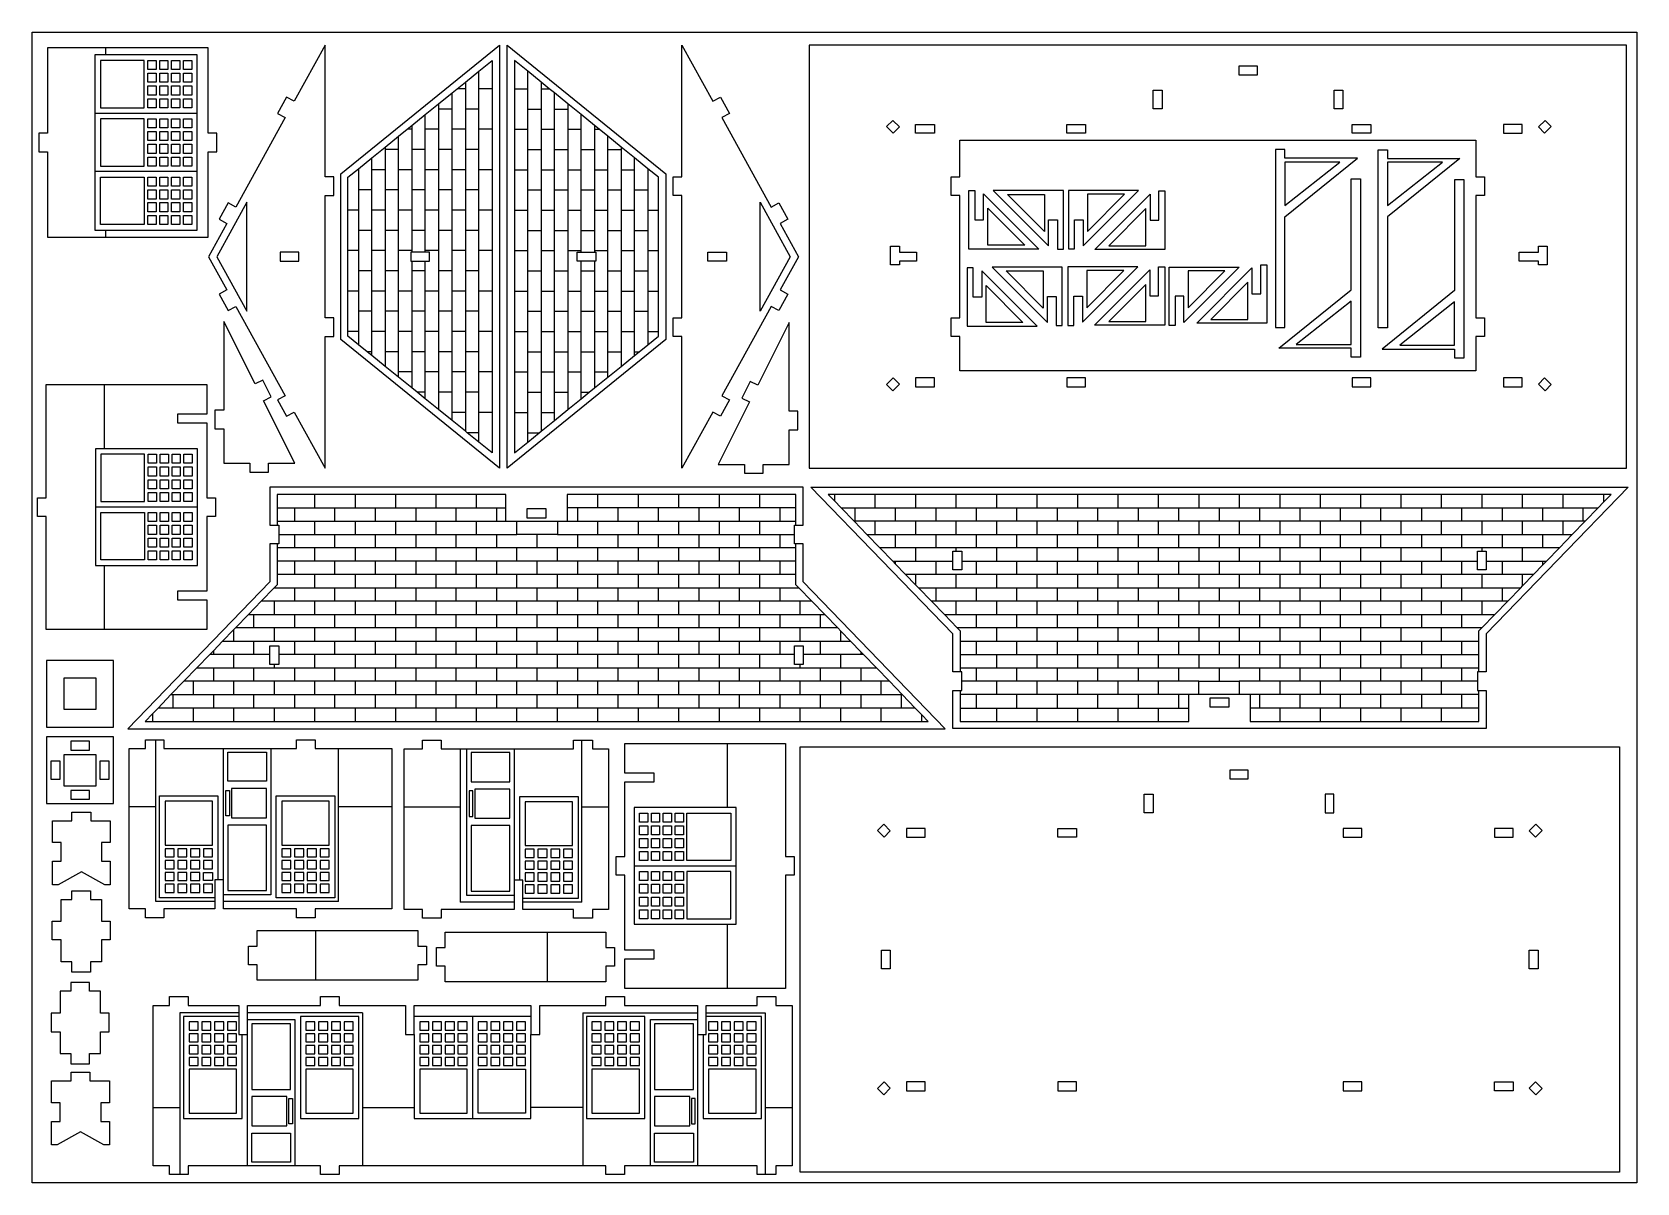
# Model space of a CAD drawing. Extents: x -198 to 352, y -124 to 271.
import ezdxf

# ---------------------------------------------------------------- set-up
doc = ezdxf.new("R2010")
doc.units = 0
doc.header["$MEASUREMENT"] = 0
doc.layers.get('0').update_dxf_attribs({"linetype": 'CONTINUOUS'})
doc.layers.add('ENGRAVING', color=1, linetype='CONTINUOUS')

msp = doc.modelspace()

# ---------------------------------------------------------------- linework, layer by layer
for points in [[(-198.26, -124.26), (-198.26, 270.69), (352.25, 270.69), (352.25, -124.26)], [(-192.95, 200.3), (-172.93, 200.3), (-137.85, 200.3), (-137.85, 229.6), (-134.85, 229.6), (-134.85, 236.01), (-137.85, 236.01), (-137.85, 265.31), (-172.93, 265.31), (-192.95, 265.31), (-192.95, 236.01), (-195.95, 236.01), (-195.95, 229.6), (-192.95, 229.6)], [(-97.73, 121.02), (-97.73, 166.21), (-94.73, 166.21), (-94.73, 172.62), (-97.73, 172.62), (-97.73, 214.6), (-94.73, 214.6), (-94.73, 221.01), (-97.73, 221.01), (-97.73, 266.2), (-108.35, 246.94), (-110.98, 248.39), (-114.08, 242.78), (-111.45, 241.33), (-128.38, 210.64), (-131.01, 212.09), (-134.1, 206.48), (-131.48, 205.03), (-137.78, 193.61), (-131.48, 182.19), (-134.1, 180.74), (-131.01, 175.13), (-128.38, 176.57), (-111.45, 145.89), (-114.08, 144.44), (-110.98, 138.83), (-108.35, 140.28)], [(-92.4, 165.15), (-92.4, 222.07), (-37.96, 266.2), (-37.96, 121.02)], [(-35.33, 121.02), (-35.33, 266.2), (19.12, 222.07), (19.12, 165.15)], [(24.61, 121.02), (24.61, 166.21), (21.61, 166.21), (21.61, 172.62), (24.61, 172.62), (24.61, 214.6), (21.61, 214.6), (21.61, 221.01), (24.61, 221.01), (24.61, 266.2), (35.24, 246.94), (37.86, 248.39), (40.96, 242.78), (38.33, 241.33), (55.26, 210.64), (57.89, 212.09), (60.98, 206.48), (58.36, 205.03), (64.66, 193.61), (58.36, 182.19), (60.98, 180.74), (57.89, 175.13), (55.26, 176.57), (38.33, 145.89), (40.96, 144.44), (37.86, 138.83), (35.24, 140.28)], [(68.3, 121.02), (348.65, 121.02), (348.65, 266.2), (68.3, 266.2)], [(-174.8, 244.69), (-159.79, 244.69), (-159.79, 260.96), (-174.8, 260.96)], [(-158.53, 257.83), (-158.53, 260.96), (-155.72, 260.96), (-155.72, 257.83)], [(-154.47, 257.83), (-154.47, 260.96), (-151.65, 260.96), (-151.65, 257.83)], [(-150.4, 257.83), (-150.4, 260.96), (-147.58, 260.96), (-147.58, 257.83)], [(-146.33, 257.83), (-146.33, 260.96), (-143.51, 260.96), (-143.51, 257.83)], [(215.66, 259.04), (215.66, 256.04), (222.07, 256.04), (222.07, 259.04)], [(-158.53, 253.45), (-158.53, 256.58), (-155.72, 256.58), (-155.72, 253.45)], [(-154.47, 253.45), (-154.47, 256.58), (-151.65, 256.58), (-151.65, 253.45)], [(-150.4, 253.45), (-150.4, 256.58), (-147.58, 256.58), (-147.58, 253.45)], [(-146.33, 253.45), (-146.33, 256.58), (-143.51, 256.58), (-143.51, 253.45)], [(-158.53, 249.07), (-158.53, 252.2), (-155.72, 252.2), (-155.72, 249.07)], [(-158.53, 244.69), (-158.53, 247.82), (-155.72, 247.82), (-155.72, 244.69)], [(-154.47, 249.07), (-154.47, 252.2), (-151.65, 252.2), (-151.65, 249.07)], [(-154.47, 244.69), (-154.47, 247.82), (-151.65, 247.82), (-151.65, 244.69)], [(-150.4, 249.07), (-150.4, 252.2), (-147.58, 252.2), (-147.58, 249.07)], [(-150.4, 244.69), (-150.4, 247.82), (-147.58, 247.82), (-147.58, 244.69)], [(-146.33, 249.07), (-146.33, 252.2), (-143.51, 252.2), (-143.51, 249.07)], [(-146.33, 244.69), (-146.33, 247.82), (-143.51, 247.82), (-143.51, 244.69)], [(186.37, 244.32), (186.37, 250.73), (189.37, 250.73), (189.37, 244.32)], [(248.37, 244.32), (248.37, 250.73), (251.37, 250.73), (251.37, 244.32)], [(-159.79, 224.67), (-159.79, 240.94), (-174.8, 240.94), (-174.8, 224.67)], [(-158.53, 237.81), (-158.53, 240.94), (-155.72, 240.94), (-155.72, 237.81)], [(-154.47, 240.94), (-151.65, 240.94), (-151.65, 237.81), (-154.47, 237.81)], [(-150.4, 237.81), (-150.4, 240.94), (-147.58, 240.94), (-147.58, 237.81)], [(-146.33, 237.81), (-146.33, 240.94), (-143.51, 240.94), (-143.51, 237.81)], [(97.13, 236.02), (99.25, 238.14), (96.99, 240.4), (94.87, 238.28)], [(104.84, 236.02), (104.84, 239.02), (111.25, 239.02), (111.25, 236.02)], [(156.71, 236.02), (156.71, 239.02), (163.12, 239.02), (163.12, 236.02)], [(254.59, 236.02), (254.59, 239.02), (261, 239.02), (261, 236.02)], [(306.46, 239.02), (306.46, 236.02), (312.87, 236.02), (312.87, 239.02)], [(320.58, 236.02), (322.85, 238.28), (320.73, 240.4), (318.46, 238.14)], [(-158.53, 233.43), (-158.53, 236.56), (-155.72, 236.56), (-155.72, 233.43)], [(-158.53, 229.05), (-158.53, 232.18), (-155.72, 232.18), (-155.72, 229.05)], [(-154.47, 233.43), (-154.47, 236.56), (-151.65, 236.56), (-151.65, 233.43)], [(-154.47, 229.05), (-154.47, 232.18), (-151.65, 232.18), (-151.65, 229.05)], [(-150.4, 233.43), (-150.4, 236.56), (-147.58, 236.56), (-147.58, 233.43)], [(-150.4, 229.05), (-150.4, 232.18), (-147.58, 232.18), (-147.58, 229.05)], [(-146.33, 233.43), (-146.33, 236.56), (-143.51, 236.56), (-143.51, 233.43)], [(-146.33, 229.05), (-146.33, 232.18), (-143.51, 232.18), (-143.51, 229.05)], [(120, 154.44), (120, 166.21), (117, 166.21), (117, 172.62), (120, 172.62), (120, 214.6), (117, 214.6), (117, 221.01), (120, 221.01), (120, 233.55), (296.95, 233.55), (296.95, 221.01), (299.95, 221.01), (299.95, 214.6), (296.95, 214.6), (296.95, 172.62), (299.95, 172.62), (299.95, 166.21), (296.95, 166.21), (296.95, 154.44)], [(-158.53, 224.67), (-158.53, 227.8), (-155.72, 227.8), (-155.72, 224.67)], [(-154.47, 224.67), (-154.47, 227.8), (-151.65, 227.8), (-151.65, 224.67)], [(-150.4, 224.67), (-150.4, 227.8), (-147.58, 227.8), (-147.58, 224.67)], [(-146.33, 224.67), (-146.33, 227.8), (-143.51, 227.8), (-143.51, 224.67)], [(228.3, 230.37), (228.3, 169.27), (231.51, 169.27), (231.51, 207.32), (256.36, 227.37), (231.51, 227.37), (231.51, 230.37)], [(231.51, 211.2), (250.37, 226.09), (231.51, 226.09)], [(263.45, 169.22), (263.45, 230.31), (266.65, 230.31), (266.65, 227.31), (291.51, 227.31), (266.65, 207.26), (266.65, 169.22)], [(266.65, 211.14), (285.52, 226.03), (266.65, 226.03)], [(-174.8, 204.64), (-174.8, 220.91), (-159.79, 220.91), (-159.79, 204.64)], [(-155.72, 220.91), (-155.72, 217.78), (-158.53, 217.78), (-158.53, 220.91)], [(-154.47, 217.78), (-154.47, 220.91), (-151.65, 220.91), (-151.65, 217.78)], [(-150.4, 217.78), (-150.4, 220.91), (-147.58, 220.91), (-147.58, 217.78)], [(-146.33, 220.91), (-143.51, 220.91), (-143.51, 217.78), (-146.33, 217.78)], [(229.42, 162.18), (254.28, 182.23), (254.28, 220.28), (257.48, 220.28), (257.48, 159.18), (254.28, 159.18), (254.28, 162.18)], [(-158.53, 213.4), (-158.53, 216.53), (-155.72, 216.53), (-155.72, 213.4)], [(-154.47, 213.4), (-154.47, 216.53), (-151.65, 216.53), (-151.65, 213.4)], [(-150.4, 213.4), (-150.4, 216.53), (-147.58, 216.53), (-147.58, 213.4)], [(-146.33, 213.4), (-146.33, 216.53), (-143.51, 216.53), (-143.51, 213.4)], [(123.08, 196.24), (123.08, 216.29), (125.14, 216.29), (125.14, 206.26), (128.14, 206.26), (128.14, 215.22), (147.1, 196.24)], [(131.48, 216.28), (150.44, 197.29), (150.44, 206.25), (153.44, 206.25), (153.44, 196.22), (155.5, 196.22), (155.5, 216.28)], [(136.33, 214.99), (149, 214.99), (149, 202.26)], [(159.35, 196.27), (159.35, 206.3), (162.35, 206.3), (162.35, 197.34), (181.31, 216.33), (157.29, 216.33), (157.29, 196.27)], [(163.79, 202.31), (176.46, 215.04), (163.79, 215.04)], [(166.29, 196.1), (185.25, 215.09), (185.25, 206.13), (188.25, 206.13), (188.25, 216.16), (190.31, 216.16), (190.31, 196.1)], [(264.89, 161.91), (289.74, 161.91), (289.74, 158.91), (292.95, 158.91), (292.95, 220.01), (289.74, 220.01), (289.74, 181.97)], [(-158.53, 209.02), (-158.53, 212.15), (-155.72, 212.15), (-155.72, 209.02)], [(-154.47, 209.02), (-154.47, 212.15), (-151.65, 212.15), (-151.65, 209.02)], [(-150.4, 209.02), (-150.4, 212.15), (-147.58, 212.15), (-147.58, 209.02)], [(-146.33, 209.02), (-146.33, 212.15), (-143.51, 212.15), (-143.51, 209.02)], [(129.58, 197.52), (129.58, 210.25), (142.25, 197.52)], [(171.14, 197.39), (183.81, 197.39), (183.81, 210.12)], [(-158.53, 204.64), (-158.53, 207.77), (-155.72, 207.77), (-155.72, 204.64)], [(-154.47, 204.64), (-154.47, 207.77), (-151.65, 207.77), (-151.65, 204.64)], [(-150.4, 204.64), (-150.4, 207.77), (-147.58, 207.77), (-147.58, 204.64)], [(-146.33, 204.64), (-146.33, 207.77), (-143.51, 207.77), (-143.51, 204.64)], [(-113.11, 192.11), (-106.7, 192.11), (-106.7, 195.11), (-113.11, 195.11)], [(-68.38, 192.11), (-67.95, 192.11), (-63.37, 192.11), (-61.98, 192.11), (-61.98, 195.11), (-63.37, 195.11), (-67.95, 195.11), (-68.38, 195.11)], [(-11.31, 192.11), (-11.31, 195.11), (-9.91, 195.11), (-5.33, 195.11), (-4.9, 195.11), (-4.9, 192.11), (-5.33, 192.11), (-9.91, 192.11)], [(33.58, 192.11), (33.58, 195.11), (39.99, 195.11), (39.99, 192.11)], [(96.25, 190.79), (96.25, 197.2), (99.25, 197.2), (99.25, 195.11), (105.13, 195.11), (105.13, 192.11), (99.25, 192.11), (99.25, 190.79)], [(311.82, 192.11), (311.82, 195.11), (318.46, 195.11), (318.46, 197.2), (321.46, 197.2), (321.46, 190.79), (318.46, 190.79), (318.46, 192.11)], [(122.48, 169.74), (146.5, 169.74), (127.55, 188.73), (127.55, 179.77), (124.55, 179.77), (124.55, 189.8), (122.48, 189.8)], [(131.08, 190.01), (150.04, 171.03), (150.04, 179.99), (153.04, 179.99), (153.04, 169.96), (155.1, 169.96), (155.1, 190.01)], [(135.93, 188.73), (148.6, 188.73), (148.6, 176)], [(159.13, 170.04), (159.13, 180.07), (162.13, 180.07), (162.13, 171.11), (181.09, 190.1), (157.07, 190.1), (157.07, 170.04)], [(163.57, 176.08), (176.24, 188.82), (163.57, 188.82)], [(166.23, 170.09), (185.19, 189.08), (185.19, 180.12), (188.19, 180.12), (188.19, 190.15), (190.26, 190.15), (190.26, 170.09)], [(193.85, 170.01), (191.78, 170.01), (191.78, 190.06), (215.81, 190.06), (196.85, 171.08), (196.85, 180.04), (193.85, 180.04)], [(198.28, 176.05), (210.95, 188.78), (198.28, 188.78)], [(201.25, 170.8), (220.21, 189.79), (220.21, 180.83), (223.21, 180.83), (223.21, 190.86), (225.27, 190.86), (225.27, 170.8)], [(128.98, 171.02), (128.98, 183.75), (141.65, 171.02)], [(183.76, 171.37), (183.76, 184.1), (171.09, 171.37)], [(206.1, 172.08), (218.77, 172.08), (218.77, 184.82)], [(235.41, 163.46), (254.28, 163.46), (254.28, 178.35)], [(289.74, 178.08), (270.88, 163.19), (289.74, 163.19)], [(-123.54, 119.7), (-117.14, 119.7), (-117.14, 122.7), (-108.17, 122.7), (-118.91, 144.18), (-116.22, 145.53), (-119.09, 151.26), (-121.77, 149.92), (-132.52, 171.4), (-132.52, 140.98), (-135.52, 140.98), (-135.52, 134.57), (-132.52, 134.57), (-132.52, 122.7), (-123.54, 122.7)], [(37.11, 122.27), (46.08, 122.27), (46.08, 119.27), (52.48, 119.27), (52.48, 122.27), (61.45, 122.27), (61.45, 134.14), (64.45, 134.14), (64.45, 140.55), (61.45, 140.55), (61.45, 170.97), (50.71, 149.48), (48.03, 150.82), (45.16, 145.09), (47.85, 143.75)], [(-193.44, 65.67), (-193.44, 104.49), (-196.44, 104.49), (-196.44, 110.89), (-193.44, 110.89), (-193.44, 149.71), (-173.41, 149.71), (-138.34, 149.71), (-138.34, 139.59), (-148.37, 139.59), (-148.37, 136.59), (-138.34, 136.59), (-138.34, 110.89), (-135.34, 110.89), (-135.34, 104.49), (-138.34, 104.49), (-138.34, 78.79), (-148.37, 78.79), (-148.37, 75.79), (-138.34, 75.79), (-138.34, 65.67), (-173.41, 65.67)], [(94.87, 149.71), (96.99, 147.59), (99.25, 149.86), (97.13, 151.98)], [(104.84, 148.98), (111.25, 148.98), (111.25, 151.98), (104.84, 151.98)], [(156.71, 151.98), (156.71, 148.98), (163.12, 148.98), (163.12, 151.98)], [(254.59, 148.98), (261, 148.98), (261, 151.98), (254.59, 151.98)], [(306.46, 148.98), (312.87, 148.98), (312.87, 151.98), (306.46, 151.98)], [(320.73, 147.59), (318.46, 149.86), (320.58, 151.98), (322.85, 149.71)], [(-174.67, 125.84), (-174.67, 109.57), (-159.65, 109.57), (-159.65, 125.84)], [(-158.4, 122.71), (-158.4, 125.84), (-155.58, 125.84), (-155.58, 122.71)], [(-158.4, 118.33), (-158.4, 121.46), (-155.58, 121.46), (-155.58, 118.33)], [(-154.33, 122.71), (-154.33, 125.84), (-151.51, 125.84), (-151.51, 122.71)], [(-154.33, 118.33), (-154.33, 121.46), (-151.51, 121.46), (-151.51, 118.33)], [(-150.26, 122.71), (-150.26, 125.84), (-147.44, 125.84), (-147.44, 122.71)], [(-150.26, 118.33), (-150.26, 121.46), (-147.44, 121.46), (-147.44, 118.33)], [(-146.19, 122.71), (-146.19, 125.84), (-143.38, 125.84), (-143.38, 122.71)], [(-146.19, 118.33), (-146.19, 121.46), (-143.38, 121.46), (-143.38, 118.33)], [(-158.4, 113.95), (-158.4, 117.08), (-155.58, 117.08), (-155.58, 113.95)], [(-154.33, 113.95), (-154.33, 117.08), (-151.51, 117.08), (-151.51, 113.95)], [(-150.26, 113.95), (-150.26, 117.08), (-147.44, 117.08), (-147.44, 113.95)], [(-146.19, 113.95), (-146.19, 117.08), (-143.38, 117.08), (-143.38, 113.95)], [(-165.36, 31.63), (114.99, 31.63), (66.29, 82.04), (66.29, 95.08), (63.79, 95.08), (63.29, 95.08), (63.29, 98.29), (63.29, 101.49), (63.79, 101.49), (66.29, 101.49), (66.29, 114.54), (-116.66, 114.54), (-116.66, 101.49), (-114.16, 101.49), (-113.66, 101.49), (-113.66, 98.29), (-113.66, 95.08), (-114.16, 95.08), (-116.66, 95.08), (-116.66, 82.04)], [(-158.4, 109.57), (-158.4, 112.7), (-155.58, 112.7), (-155.58, 109.57)], [(-154.33, 109.57), (-154.33, 112.7), (-151.51, 112.7), (-151.51, 109.57)], [(-150.26, 109.57), (-150.26, 112.7), (-147.44, 112.7), (-147.44, 109.57)], [(-146.19, 109.57), (-146.19, 112.7), (-143.38, 112.7), (-143.38, 109.57)], [(117.63, 31.64), (117.63, 44.68), (120.13, 44.68), (120.63, 44.68), (120.63, 47.89), (120.63, 51.09), (120.13, 51.09), (117.63, 51.09), (117.63, 64.14), (68.93, 114.54), (349.28, 114.54), (300.58, 64.14), (300.58, 51.09), (298.08, 51.09), (297.58, 51.09), (297.58, 47.89), (297.58, 44.68), (298.08, 44.68), (300.58, 44.68), (300.58, 31.64)], [(-174.67, 89.54), (-174.67, 105.81), (-159.65, 105.81), (-159.65, 89.54)], [(-158.4, 102.68), (-158.4, 105.81), (-155.58, 105.81), (-155.58, 102.68)], [(-154.33, 102.68), (-154.33, 105.81), (-151.51, 105.81), (-151.51, 102.68)], [(-150.26, 102.68), (-150.26, 105.81), (-147.44, 105.81), (-147.44, 102.68)], [(-146.19, 102.68), (-146.19, 105.81), (-143.38, 105.81), (-143.38, 102.68)], [(-28.39, 103.92), (-28.39, 107.2), (-21.98, 107.2), (-21.98, 103.92)], [(-158.4, 98.3), (-158.4, 101.43), (-155.58, 101.43), (-155.58, 98.3)], [(-154.33, 98.3), (-154.33, 101.43), (-151.51, 101.43), (-151.51, 98.3)], [(-150.26, 98.3), (-150.26, 101.43), (-147.44, 101.43), (-147.44, 98.3)], [(-146.19, 98.3), (-146.19, 101.43), (-143.38, 101.43), (-143.38, 98.3)], [(-158.4, 93.92), (-158.4, 97.05), (-155.58, 97.05), (-155.58, 93.92)], [(-154.33, 93.92), (-154.33, 97.05), (-151.51, 97.05), (-151.51, 93.92)], [(-150.26, 93.92), (-150.26, 97.05), (-147.44, 97.05), (-147.44, 93.92)], [(-146.19, 93.92), (-146.19, 97.05), (-143.38, 97.05), (-143.38, 93.92)], [(-158.4, 89.54), (-158.4, 92.67), (-155.58, 92.67), (-155.58, 89.54)], [(-154.33, 89.54), (-154.33, 92.67), (-151.51, 92.67), (-151.51, 89.54)], [(-150.26, 89.54), (-150.26, 92.67), (-147.44, 92.67), (-147.44, 89.54)], [(-146.19, 89.54), (-146.19, 92.67), (-143.38, 92.67), (-143.38, 89.54)], [(117.63, 86.14), (117.63, 89.13), (117.63, 92.54), (118.66, 92.54), (120.63, 92.54), (120.63, 89.13), (120.63, 86.14)], [(297.58, 86.14), (297.58, 89.13), (297.58, 92.54), (299.15, 92.54), (300.58, 92.54), (300.58, 86.14)], [(-193.26, 32.19), (-170.38, 32.19), (-170.38, 55.07), (-193.26, 55.07)], [(-116.66, 53.63), (-116.66, 57.05), (-116.66, 60.04), (-113.66, 60.04), (-113.66, 57.05), (-113.66, 53.63), (-115.23, 53.63)], [(63.29, 53.63), (63.29, 57.05), (63.29, 60.04), (66.29, 60.04), (66.29, 57.05), (66.29, 53.63), (65.27, 53.63)], [(-187.26, 38.19), (-187.26, 49.07), (-176.38, 49.07), (-176.38, 38.19)], [(205.9, 38.98), (205.9, 42.25), (212.31, 42.25), (212.31, 38.98)], [(-193.26, 5.91), (-170.38, 5.91), (-170.38, 28.79), (-193.26, 28.79)], [(-165.01, -30.25), (-165.01, 4.82), (-165.01, 24.85), (-159.41, 24.85), (-159.41, 27.85), (-155.78, 27.85), (-153.01, 27.85), (-153.01, 24.85), (-132.57, 24.85), (-116.41, 24.85), (-107.54, 24.85), (-107.54, 27.85), (-101.13, 27.85), (-101.13, 24.85), (-93.2, 24.85), (-74.89, 24.85), (-74.89, -30.25), (-101.13, -30.25), (-101.13, -33.25), (-107.54, -33.25), (-107.54, -30.25), (-132.57, -30.25), (-132.57, -27.72), (-132.57, -25.4), (-132.57, -20.22), (-134.5, -20.22), (-135.57, -20.22), (-135.57, -26.47), (-135.57, -27.72), (-135.57, -30.25), (-153.01, -30.25), (-153.01, -33.25), (-159.41, -33.25), (-159.41, -30.25)], [(-70.57, -30.43), (-70.57, 4.64), (-70.57, 24.67), (-64.35, 24.67), (-64.35, 27.67), (-57.94, 27.67), (-57.94, 24.67), (-51.4, 24.67), (-49.08, 24.67), (-32.91, 24.67), (-12.48, 24.67), (-12.48, 27.67), (-9.71, 27.67), (-6.07, 27.67), (-6.07, 24.67), (-0.48, 24.67), (-0.48, 4.64), (-0.48, -30.43), (-6.07, -30.43), (-6.07, -33.43), (-12.48, -33.43), (-12.48, -30.43), (-29.91, -30.43), (-29.91, -27.9), (-29.91, -26.65), (-29.91, -20.4), (-30.98, -20.4), (-32.91, -20.4), (-32.91, -25.58), (-32.91, -27.9), (-32.91, -30.43), (-57.94, -30.43), (-57.94, -33.43), (-64.35, -33.43), (-64.35, -30.43)], [(-187.26, 11.91), (-187.26, 22.79), (-176.38, 22.79), (-176.38, 11.91)], [(-178.61, 24.29), (-178.61, 27.29), (-185.02, 27.29), (-185.02, 24.29)], [(5.09, -57.52), (5.09, -47.39), (15.12, -47.39), (15.12, -44.39), (5.09, -44.39), (5.09, -18.7), (2.09, -18.7), (2.09, -12.29), (5.09, -12.29), (5.09, 13.4), (15.12, 13.4), (15.12, 16.4), (5.09, 16.4), (5.09, 26.52), (40.17, 26.52), (60.19, 26.52), (60.19, -12.29), (63.19, -12.29), (63.19, -18.7), (60.19, -18.7), (60.19, -57.52), (40.17, -57.52)], [(65.19, -120.58), (65.19, 25.36), (346.3, 25.36), (346.3, -120.58)], [(-191.76, 14.15), (-191.76, 20.55), (-188.76, 20.55), (-188.76, 14.15)], [(-174.88, 14.15), (-174.88, 20.55), (-171.88, 20.55), (-171.88, 14.15)], [(218.96, 14.43), (218.96, 17.43), (212.56, 17.43), (212.56, 14.43)], [(-185.02, 10.41), (-185.02, 7.41), (-178.61, 7.41), (-178.61, 10.41)], [(-152.65, -8.32), (-136.38, -8.32), (-136.38, 6.7), (-152.65, 6.7)], [(-112.6, -8.32), (-96.33, -8.32), (-96.33, 6.7), (-112.6, 6.7)], [(-29.11, -8.5), (-12.83, -8.5), (-12.83, 6.52), (-29.11, 6.52)], [(183.26, 2.72), (183.26, 9.12), (186.26, 9.12), (186.26, 2.72)], [(248.26, 2.72), (248.26, 9.12), (245.26, 9.12), (245.26, 2.72)], [(-191.3, -21.95), (-191.3, -13.89), (-188.3, -13.89), (-188.3, -7.48), (-191.3, -7.48), (-191.3, -0.01), (-184.57, -0.01), (-184.57, 2.99), (-178.16, 2.99), (-178.16, -0.01), (-171.42, -0.01), (-171.42, -7.48), (-174.42, -7.48), (-174.42, -13.89), (-171.42, -13.89), (-171.42, -21.95), (-173.35, -21.95), (-181.36, -17.53), (-189.37, -21.95)], [(10.13, -0.48), (10.13, 2.65), (12.94, 2.65), (12.94, -0.48)], [(14.2, -0.48), (14.2, 2.65), (17.01, 2.65), (17.01, -0.48)], [(18.26, -0.48), (18.26, 2.65), (21.08, 2.65), (21.08, -0.48)], [(22.33, -0.48), (22.33, 2.65), (25.15, 2.65), (25.15, -0.48)], [(26.4, -13.62), (26.4, 2.65), (41.42, 2.65), (41.42, -13.62)], [(10.13, -4.86), (10.13, -1.73), (12.94, -1.73), (12.94, -4.86)], [(14.2, -4.86), (14.2, -1.73), (17.01, -1.73), (17.01, -4.86)], [(18.26, -4.86), (18.26, -1.73), (21.08, -1.73), (21.08, -4.86)], [(22.33, -4.86), (22.33, -1.73), (25.15, -1.73), (25.15, -4.86)], [(94.02, -5.59), (91.76, -3.33), (93.88, -1.2), (96.14, -3.47)], [(101.73, -2.59), (101.73, -5.59), (108.14, -5.59), (108.14, -2.59)], [(153.61, -5.59), (153.61, -2.59), (160.01, -2.59), (160.01, -5.59)], [(251.48, -2.59), (251.48, -5.59), (257.89, -5.59), (257.89, -2.59)], [(303.35, -5.59), (309.76, -5.59), (309.76, -2.59), (303.35, -2.59)], [(319.74, -3.33), (317.62, -1.2), (315.35, -3.47), (317.47, -5.59)], [(-152.65, -12.39), (-149.52, -12.39), (-149.52, -9.57), (-152.65, -9.57)], [(-148.27, -12.39), (-145.14, -12.39), (-145.14, -9.57), (-148.27, -9.57)], [(-143.89, -12.39), (-140.76, -12.39), (-140.76, -9.57), (-143.89, -9.57)], [(-139.51, -12.39), (-136.38, -12.39), (-136.38, -9.57), (-139.51, -9.57)], [(-112.6, -12.39), (-109.47, -12.39), (-109.47, -9.57), (-112.6, -9.57)], [(-108.22, -12.39), (-105.09, -12.39), (-105.09, -9.57), (-108.22, -9.57)], [(-103.84, -9.57), (-103.84, -12.39), (-100.71, -12.39), (-100.71, -9.57)], [(-99.46, -12.39), (-96.33, -12.39), (-96.33, -9.57), (-99.46, -9.57)], [(-29.11, -12.57), (-25.98, -12.57), (-25.98, -9.75), (-29.11, -9.75)], [(-24.72, -12.57), (-21.6, -12.57), (-21.6, -9.75), (-24.72, -9.75)], [(-20.34, -9.75), (-20.34, -12.57), (-17.22, -12.57), (-17.22, -9.75)], [(-12.83, -12.57), (-12.83, -9.75), (-15.96, -9.75), (-15.96, -12.57)], [(10.13, -9.24), (10.13, -6.11), (12.94, -6.11), (12.94, -9.24)], [(10.13, -13.62), (10.13, -10.49), (12.94, -10.49), (12.94, -13.62)], [(14.2, -9.24), (14.2, -6.11), (17.01, -6.11), (17.01, -9.24)], [(14.2, -13.62), (14.2, -10.49), (17.01, -10.49), (17.01, -13.62)], [(18.26, -9.24), (18.26, -6.11), (21.08, -6.11), (21.08, -9.24)], [(18.26, -13.62), (18.26, -10.49), (21.08, -10.49), (21.08, -13.62)], [(22.33, -9.24), (22.33, -6.11), (25.15, -6.11), (25.15, -9.24)], [(22.33, -13.62), (22.33, -10.49), (25.15, -10.49), (25.15, -13.62)], [(-152.65, -16.45), (-149.52, -16.45), (-149.52, -13.64), (-152.65, -13.64)], [(-148.27, -16.45), (-145.14, -16.45), (-145.14, -13.64), (-148.27, -13.64)], [(-143.89, -16.45), (-140.76, -16.45), (-140.76, -13.64), (-143.89, -13.64)], [(-139.51, -16.45), (-136.38, -16.45), (-136.38, -13.64), (-139.51, -13.64)], [(-112.6, -13.64), (-112.6, -16.45), (-109.47, -16.45), (-109.47, -13.64)], [(-108.22, -16.45), (-105.09, -16.45), (-105.09, -13.64), (-108.22, -13.64)], [(-103.84, -16.45), (-100.71, -16.45), (-100.71, -13.64), (-103.84, -13.64)], [(-99.46, -16.45), (-96.33, -16.45), (-96.33, -13.64), (-99.46, -13.64)], [(-29.11, -16.63), (-25.98, -16.63), (-25.98, -13.82), (-29.11, -13.82)], [(-24.72, -16.63), (-21.6, -16.63), (-21.6, -13.82), (-24.72, -13.82)], [(-20.34, -13.82), (-20.34, -16.63), (-17.22, -16.63), (-17.22, -13.82)], [(-15.96, -13.82), (-15.96, -16.63), (-12.83, -16.63), (-12.83, -13.82)], [(-152.65, -20.52), (-149.52, -20.52), (-149.52, -17.7), (-152.65, -17.7)], [(-152.65, -24.59), (-149.52, -24.59), (-149.52, -21.77), (-152.65, -21.77)], [(-148.27, -20.52), (-145.14, -20.52), (-145.14, -17.7), (-148.27, -17.7)], [(-148.27, -24.59), (-145.14, -24.59), (-145.14, -21.77), (-148.27, -21.77)], [(-143.89, -20.52), (-140.76, -20.52), (-140.76, -17.7), (-143.89, -17.7)], [(-143.89, -24.59), (-140.76, -24.59), (-140.76, -21.77), (-143.89, -21.77)], [(-139.51, -20.52), (-139.51, -17.7), (-136.38, -17.7), (-136.38, -20.52)], [(-139.51, -24.59), (-136.38, -24.59), (-136.38, -21.77), (-139.51, -21.77)], [(-112.6, -20.52), (-109.47, -20.52), (-109.47, -17.7), (-112.6, -17.7)], [(-112.6, -24.59), (-109.47, -24.59), (-109.47, -21.77), (-112.6, -21.77)], [(-108.22, -20.52), (-105.09, -20.52), (-105.09, -17.7), (-108.22, -17.7)], [(-108.22, -24.59), (-105.09, -24.59), (-105.09, -21.77), (-108.22, -21.77)], [(-103.84, -20.52), (-100.71, -20.52), (-100.71, -17.7), (-103.84, -17.7)], [(-103.84, -24.59), (-100.71, -24.59), (-100.71, -21.77), (-103.84, -21.77)], [(-99.46, -17.7), (-99.46, -20.52), (-96.33, -20.52), (-96.33, -17.7)], [(-99.46, -24.59), (-96.33, -24.59), (-96.33, -21.77), (-99.46, -21.77)], [(-29.11, -17.89), (-29.11, -20.7), (-25.98, -20.7), (-25.98, -17.89)], [(-29.11, -21.95), (-29.11, -24.77), (-25.98, -24.77), (-25.98, -21.95)], [(-24.72, -20.7), (-21.6, -20.7), (-21.6, -17.89), (-24.72, -17.89)], [(-24.72, -24.77), (-21.6, -24.77), (-21.6, -21.95), (-24.72, -21.95)], [(-20.34, -20.7), (-17.22, -20.7), (-17.22, -17.89), (-20.34, -17.89)], [(-20.34, -24.77), (-17.22, -24.77), (-17.22, -21.95), (-20.34, -21.95)], [(-15.96, -20.7), (-12.83, -20.7), (-12.83, -17.89), (-15.96, -17.89)], [(-15.96, -24.77), (-12.83, -24.77), (-12.83, -21.95), (-15.96, -21.95)], [(10.13, -20.5), (10.13, -17.37), (12.94, -17.37), (12.94, -20.5)], [(10.13, -24.88), (10.13, -21.76), (12.94, -21.76), (12.94, -24.88)], [(14.2, -20.5), (14.2, -17.37), (17.01, -17.37), (17.01, -20.5)], [(14.2, -24.88), (14.2, -21.76), (17.01, -21.76), (17.01, -24.88)], [(18.26, -20.5), (18.26, -17.37), (21.08, -17.37), (21.08, -20.5)], [(18.26, -24.88), (18.26, -21.76), (21.08, -21.76), (21.08, -24.88)], [(22.33, -20.5), (22.33, -17.37), (25.15, -17.37), (25.15, -20.5)], [(22.33, -24.88), (22.33, -21.76), (25.15, -21.76), (25.15, -24.88)], [(26.4, -17.37), (26.4, -33.65), (41.42, -33.65), (41.42, -17.37)], [(-188.32, -48.36), (-188.32, -40.89), (-191.32, -40.89), (-191.32, -34.48), (-188.32, -34.48), (-188.32, -27.01), (-184.59, -27.01), (-184.59, -24.01), (-178.18, -24.01), (-178.18, -27.01), (-174.44, -27.01), (-174.44, -34.48), (-171.44, -34.48), (-171.44, -40.89), (-174.44, -40.89), (-174.44, -48.36), (-178.18, -48.36), (-178.18, -51.9), (-184.59, -51.9), (-184.59, -48.36)], [(10.13, -29.26), (10.13, -26.14), (12.94, -26.14), (12.94, -29.26)], [(14.2, -29.26), (14.2, -26.14), (17.01, -26.14), (17.01, -29.26)], [(18.26, -29.26), (18.26, -26.14), (21.08, -26.14), (21.08, -29.26)], [(22.33, -29.26), (22.33, -26.14), (25.15, -26.14), (25.15, -29.26)], [(10.13, -33.65), (10.13, -30.52), (12.94, -30.52), (12.94, -33.65)], [(14.2, -33.65), (14.2, -30.52), (17.01, -30.52), (17.01, -33.65)], [(18.26, -33.65), (18.26, -30.52), (21.08, -30.52), (21.08, -33.65)], [(22.33, -33.65), (22.33, -30.52), (25.15, -30.52), (25.15, -33.65)], [(-121.05, -54.7), (-121.05, -49.39), (-124.05, -49.39), (-124.05, -42.98), (-121.05, -42.98), (-121.05, -37.67), (-101.02, -37.67), (-65.95, -37.67), (-65.95, -42.98), (-62.95, -42.98), (-62.95, -49.39), (-65.95, -49.39), (-65.95, -54.7), (-101.02, -54.7)], [(-56.56, -55.24), (-56.56, -49.93), (-59.56, -49.93), (-59.56, -43.52), (-56.56, -43.52), (-56.56, -38.21), (-21.48, -38.21), (-1.46, -38.21), (-1.46, -43.52), (1.54, -43.52), (1.54, -49.93), (-1.46, -49.93), (-1.46, -55.24), (-21.48, -55.24)], [(93.14, -50.81), (93.14, -44.41), (96.14, -44.41), (96.14, -50.81)], [(315.35, -50.81), (315.35, -44.41), (318.35, -44.41), (318.35, -50.81)], [(-188.68, -79.86), (-184.94, -79.86), (-184.94, -83.4), (-178.53, -83.4), (-178.53, -79.86), (-174.8, -79.86), (-174.8, -72.39), (-171.8, -72.39), (-171.8, -65.98), (-174.8, -65.98), (-174.8, -58.51), (-178.53, -58.51), (-178.53, -55.51), (-184.94, -55.51), (-184.94, -58.51), (-188.68, -58.51), (-188.68, -65.98), (-191.68, -65.98), (-191.68, -72.39), (-188.68, -72.39)], [(-156.76, -118.43), (-156.76, -98.4), (-156.76, -63.33), (-151.17, -63.33), (-151.17, -60.33), (-144.76, -60.33), (-144.76, -63.33), (-127.32, -63.33), (-127.32, -65.86), (-127.32, -67.11), (-127.32, -73.36), (-126.25, -73.36), (-124.32, -73.36), (-124.32, -68.18), (-124.32, -65.86), (-124.32, -63.33), (-99.29, -63.33), (-99.29, -60.33), (-92.89, -60.33), (-92.89, -63.33), (-70.18, -63.33), (-70.18, -73.36), (-67.18, -73.36), (-67.18, -63.33), (-27.13, -63.33), (-27.13, -67.11), (-27.13, -73.36), (-24.13, -73.36), (-24.13, -63.33), (-1.42, -63.33), (-1.42, -60.33), (4.99, -60.33), (4.99, -63.33), (30.02, -63.33), (30.02, -73.36), (31.95, -73.36), (33.02, -73.36), (33.02, -67.11), (33.02, -65.86), (33.02, -63.33), (50.45, -63.33), (50.45, -60.33), (56.86, -60.33), (56.86, -63.33), (62.45, -63.33), (62.45, -98.4), (62.45, -118.43), (56.86, -118.43), (56.86, -121.43), (53.22, -121.43), (50.45, -121.43), (50.45, -118.43), (30.02, -118.43), (13.85, -118.43), (4.99, -118.43), (4.99, -121.43), (-1.42, -121.43), (-1.42, -118.43), (-9.35, -118.43), (-84.95, -118.43), (-92.89, -118.43), (-92.89, -121.43), (-99.29, -121.43), (-99.29, -118.43), (-108.16, -118.43), (-124.32, -118.43), (-144.76, -118.43), (-144.76, -121.43), (-147.53, -121.43), (-151.17, -121.43), (-151.17, -118.43)], [(-141.27, -68.99), (-144.4, -68.99), (-144.4, -71.81), (-141.27, -71.81)], [(-136.89, -71.81), (-136.89, -68.99), (-140.02, -68.99), (-140.02, -71.81)], [(-135.64, -71.81), (-132.51, -71.81), (-132.51, -68.99), (-135.64, -68.99)], [(-131.26, -71.81), (-128.13, -71.81), (-128.13, -68.99), (-131.26, -68.99)], [(-104.35, -68.99), (-104.35, -71.81), (-101.22, -71.81), (-101.22, -68.99)], [(-99.97, -68.99), (-99.97, -71.81), (-96.84, -71.81), (-96.84, -68.99)], [(-95.59, -71.81), (-92.46, -71.81), (-92.46, -68.99), (-95.59, -68.99)], [(-91.21, -71.81), (-88.08, -71.81), (-88.08, -68.99), (-91.21, -68.99)], [(-65.3, -71.81), (-62.17, -71.81), (-62.17, -68.99), (-65.3, -68.99)], [(-60.92, -71.81), (-57.79, -71.81), (-57.79, -68.99), (-60.92, -68.99)], [(-56.54, -71.81), (-53.41, -71.81), (-53.41, -68.99), (-56.54, -68.99)], [(-52.16, -71.81), (-49.03, -71.81), (-49.03, -68.99), (-52.16, -68.99)], [(-45.28, -71.81), (-42.15, -71.81), (-42.15, -68.99), (-45.28, -68.99)], [(-40.9, -71.81), (-37.77, -71.81), (-37.77, -68.99), (-40.9, -68.99)], [(-36.51, -71.81), (-33.39, -71.81), (-33.39, -68.99), (-36.51, -68.99)], [(-32.13, -71.81), (-29.01, -71.81), (-29.01, -68.99), (-32.13, -68.99)], [(-6.23, -71.81), (-3.1, -71.81), (-3.1, -68.99), (-6.23, -68.99)], [(-1.84, -71.81), (1.28, -71.81), (1.28, -68.99), (-1.84, -68.99)], [(2.54, -71.81), (5.66, -71.81), (5.66, -68.99), (2.54, -68.99)], [(6.92, -71.81), (10.05, -71.81), (10.05, -68.99), (6.92, -68.99)], [(33.82, -71.81), (36.95, -71.81), (36.95, -68.99), (33.82, -68.99)], [(38.21, -71.81), (41.33, -71.81), (41.33, -68.99), (38.21, -68.99)], [(42.59, -71.81), (45.71, -71.81), (45.71, -68.99), (42.59, -68.99)], [(46.97, -71.81), (50.1, -71.81), (50.1, -68.99), (46.97, -68.99)], [(-144.4, -75.87), (-141.27, -75.87), (-141.27, -73.06), (-144.4, -73.06)], [(-140.02, -75.87), (-136.89, -75.87), (-136.89, -73.06), (-140.02, -73.06)], [(-132.51, -75.87), (-132.51, -73.06), (-135.64, -73.06), (-135.64, -75.87)], [(-131.26, -75.87), (-128.13, -75.87), (-128.13, -73.06), (-131.26, -73.06)], [(-104.35, -75.87), (-101.22, -75.87), (-101.22, -73.06), (-104.35, -73.06)], [(-99.97, -75.87), (-96.84, -75.87), (-96.84, -73.06), (-99.97, -73.06)], [(-95.59, -75.87), (-92.46, -75.87), (-92.46, -73.06), (-95.59, -73.06)], [(-91.21, -75.87), (-88.08, -75.87), (-88.08, -73.06), (-91.21, -73.06)], [(-65.3, -75.87), (-62.17, -75.87), (-62.17, -73.06), (-65.3, -73.06)], [(-60.92, -75.87), (-57.79, -75.87), (-57.79, -73.06), (-60.92, -73.06)], [(-56.54, -75.87), (-53.41, -75.87), (-53.41, -73.06), (-56.54, -73.06)], [(-52.16, -75.87), (-49.03, -75.87), (-49.03, -73.06), (-52.16, -73.06)], [(-45.28, -75.87), (-42.15, -75.87), (-42.15, -73.06), (-45.28, -73.06)], [(-40.9, -75.87), (-37.77, -75.87), (-37.77, -73.06), (-40.9, -73.06)], [(-36.51, -75.87), (-33.39, -75.87), (-33.39, -73.06), (-36.51, -73.06)], [(-32.13, -75.87), (-29.01, -75.87), (-29.01, -73.06), (-32.13, -73.06)], [(-6.23, -75.87), (-3.1, -75.87), (-3.1, -73.06), (-6.23, -73.06)], [(-1.84, -73.06), (-1.84, -75.87), (1.28, -75.87), (1.28, -73.06)], [(2.54, -75.87), (5.66, -75.87), (5.66, -73.06), (2.54, -73.06)], [(6.92, -75.87), (10.05, -75.87), (10.05, -73.06), (6.92, -73.06)], [(33.82, -75.87), (36.95, -75.87), (36.95, -73.06), (33.82, -73.06)], [(38.21, -75.87), (41.33, -75.87), (41.33, -73.06), (38.21, -73.06)], [(42.59, -75.87), (45.71, -75.87), (45.71, -73.06), (42.59, -73.06)], [(46.97, -75.87), (50.1, -75.87), (50.1, -73.06), (46.97, -73.06)], [(-144.4, -79.94), (-141.27, -79.94), (-141.27, -77.13), (-144.4, -77.13)], [(-144.4, -84.01), (-141.27, -84.01), (-141.27, -81.19), (-144.4, -81.19)], [(-140.02, -79.94), (-136.89, -79.94), (-136.89, -77.13), (-140.02, -77.13)], [(-140.02, -84.01), (-136.89, -84.01), (-136.89, -81.19), (-140.02, -81.19)], [(-135.64, -77.13), (-135.64, -79.94), (-132.51, -79.94), (-132.51, -77.13)], [(-135.64, -84.01), (-132.51, -84.01), (-132.51, -81.19), (-135.64, -81.19)], [(-131.26, -77.13), (-131.26, -79.94), (-128.13, -79.94), (-128.13, -77.13)], [(-131.26, -84.01), (-128.13, -84.01), (-128.13, -81.19), (-131.26, -81.19)], [(-104.35, -79.94), (-101.22, -79.94), (-101.22, -77.13), (-104.35, -77.13)], [(-104.35, -84.01), (-101.22, -84.01), (-101.22, -81.19), (-104.35, -81.19)], [(-99.97, -79.94), (-96.84, -79.94), (-96.84, -77.13), (-99.97, -77.13)], [(-99.97, -84.01), (-96.84, -84.01), (-96.84, -81.19), (-99.97, -81.19)], [(-95.59, -77.13), (-95.59, -79.94), (-92.46, -79.94), (-92.46, -77.13)], [(-95.59, -84.01), (-92.46, -84.01), (-92.46, -81.19), (-95.59, -81.19)], [(-91.21, -79.94), (-88.08, -79.94), (-88.08, -77.13), (-91.21, -77.13)], [(-91.21, -84.01), (-88.08, -84.01), (-88.08, -81.19), (-91.21, -81.19)], [(-65.3, -79.94), (-62.17, -79.94), (-62.17, -77.13), (-65.3, -77.13)], [(-65.3, -84.01), (-62.17, -84.01), (-62.17, -81.19), (-65.3, -81.19)], [(-60.92, -79.94), (-57.79, -79.94), (-57.79, -77.13), (-60.92, -77.13)], [(-60.92, -84.01), (-57.79, -84.01), (-57.79, -81.19), (-60.92, -81.19)], [(-56.54, -79.94), (-53.41, -79.94), (-53.41, -77.13), (-56.54, -77.13)], [(-56.54, -84.01), (-53.41, -84.01), (-53.41, -81.19), (-56.54, -81.19)], [(-52.16, -79.94), (-49.03, -79.94), (-49.03, -77.13), (-52.16, -77.13)], [(-52.16, -84.01), (-49.03, -84.01), (-49.03, -81.19), (-52.16, -81.19)], [(-45.28, -79.94), (-42.15, -79.94), (-42.15, -77.13), (-45.28, -77.13)], [(-45.28, -84.01), (-42.15, -84.01), (-42.15, -81.19), (-45.28, -81.19)], [(-40.9, -77.13), (-40.9, -79.94), (-37.77, -79.94), (-37.77, -77.13)], [(-40.9, -84.01), (-37.77, -84.01), (-37.77, -81.19), (-40.9, -81.19)], [(-36.51, -79.94), (-33.39, -79.94), (-33.39, -77.13), (-36.51, -77.13)], [(-36.51, -84.01), (-33.39, -84.01), (-33.39, -81.19), (-36.51, -81.19)], [(-32.13, -79.94), (-29.01, -79.94), (-29.01, -77.13), (-32.13, -77.13)], [(-32.13, -84.01), (-29.01, -84.01), (-29.01, -81.19), (-32.13, -81.19)], [(-6.23, -79.94), (-3.1, -79.94), (-3.1, -77.13), (-6.23, -77.13)], [(-6.23, -84.01), (-3.1, -84.01), (-3.1, -81.19), (-6.23, -81.19)], [(-1.84, -79.94), (1.28, -79.94), (1.28, -77.13), (-1.84, -77.13)], [(-1.84, -84.01), (1.28, -84.01), (1.28, -81.19), (-1.84, -81.19)], [(2.54, -79.94), (5.66, -79.94), (5.66, -77.13), (2.54, -77.13)], [(2.54, -84.01), (5.66, -84.01), (5.66, -81.19), (2.54, -81.19)], [(6.92, -79.94), (10.05, -79.94), (10.05, -77.13), (6.92, -77.13)], [(6.92, -84.01), (10.05, -84.01), (10.05, -81.19), (6.92, -81.19)], [(33.82, -79.94), (36.95, -79.94), (36.95, -77.13), (33.82, -77.13)], [(33.82, -84.01), (36.95, -84.01), (36.95, -81.19), (33.82, -81.19)], [(41.33, -79.94), (41.33, -77.13), (38.21, -77.13), (38.21, -79.94)], [(38.21, -84.01), (41.33, -84.01), (41.33, -81.19), (38.21, -81.19)], [(42.59, -79.94), (45.71, -79.94), (45.71, -77.13), (42.59, -77.13)], [(45.71, -84.01), (45.71, -81.19), (42.59, -81.19), (42.59, -84.01)], [(46.97, -79.94), (50.1, -79.94), (50.1, -77.13), (46.97, -77.13)], [(46.97, -84.01), (50.1, -84.01), (50.1, -81.19), (46.97, -81.19)], [(-191.57, -111.2), (-191.57, -103.14), (-188.57, -103.14), (-188.57, -96.73), (-191.57, -96.73), (-191.57, -89.26), (-184.83, -89.26), (-184.83, -86.26), (-178.42, -86.26), (-178.42, -89.26), (-171.68, -89.26), (-171.68, -96.73), (-174.68, -96.73), (-174.68, -103.14), (-171.68, -103.14), (-171.68, -111.2), (-173.61, -111.2), (-181.62, -106.78), (-189.63, -111.2)], [(-144.4, -100.28), (-128.13, -100.28), (-128.13, -85.26), (-144.4, -85.26)], [(-104.35, -100.28), (-88.08, -100.28), (-88.08, -85.26), (-104.35, -85.26)], [(-65.3, -100.28), (-49.03, -100.28), (-49.03, -85.26), (-65.3, -85.26)], [(-45.28, -85.26), (-29.01, -85.26), (-29.01, -100.28), (-45.28, -100.28)], [(-6.23, -100.28), (10.05, -100.28), (10.05, -85.26), (-6.23, -85.26)], [(33.82, -100.28), (50.1, -100.28), (50.1, -85.26), (33.82, -85.26)], [(93.88, -94.02), (96.14, -91.75), (94.02, -89.63), (91.76, -91.9)], [(101.73, -92.63), (108.14, -92.63), (108.14, -89.63), (101.73, -89.63)], [(153.61, -92.63), (160.01, -92.63), (160.01, -89.63), (153.61, -89.63)], [(251.48, -92.63), (257.89, -92.63), (257.89, -89.63), (251.48, -89.63)], [(303.35, -92.63), (303.35, -89.63), (309.76, -89.63), (309.76, -92.63)], [(317.62, -94.02), (315.35, -91.75), (317.47, -89.63), (319.74, -91.9)]]:
    msp.add_lwpolyline(points, close=True)
at = {"layer": 'ENGRAVING'}
for points in [[(-172.93, 262.84), (-172.93, 265.31)], [(-176.68, 262.84), (-176.68, 242.81)], [(-172.93, 262.84), (-176.68, 262.84)], [(-141.64, 262.84), (-172.93, 262.84)], [(-141.64, 242.81), (-141.64, 262.84)], [(-45.04, 257.23), (-40.46, 260.95)], [(-40.46, 260.95), (-40.46, 251.23)], [(-32.83, 260.95), (-32.83, 251.23)], [(-28.24, 257.23), (-32.83, 260.95)], [(-52.46, 251.23), (-49.62, 253.52)], [(-49.62, 253.52), (-45.04, 257.23)], [(-49.62, 253.52), (-49.62, 251.23)], [(-45.04, 251.23), (-45.04, 257.23)], [(-23.66, 253.52), (-28.24, 257.23)], [(-28.24, 244.28), (-28.24, 251.23), (-28.24, 257.23)], [(-23.66, 253.52), (-23.66, 251.23), (-23.66, 244.28)], [(-20.83, 251.23), (-23.66, 253.52)], [(-58.79, 246.09), (-54.21, 249.81)], [(-54.21, 249.81), (-52.46, 251.23)], [(-54.21, 244.28), (-54.21, 249.81)], [(-49.62, 251.23), (-52.46, 251.23)], [(-49.62, 251.23), (-49.62, 244.28)], [(-45.04, 244.28), (-45.04, 251.23)], [(-40.46, 251.23), (-45.04, 251.23)], [(-40.46, 251.23), (-40.46, 237.34)], [(-32.83, 251.23), (-32.83, 237.34), (-32.83, 223.46)], [(-32.83, 251.23), (-28.24, 251.23)], [(-23.66, 251.23), (-20.83, 251.23)], [(-19.08, 249.81), (-20.83, 251.23)], [(-19.08, 244.28), (-19.08, 249.81)], [(-14.5, 246.09), (-19.08, 249.81)], [(-176.68, 242.81), (-141.64, 242.81)], [(-176.68, 242.81), (-176.68, 222.79)], [(-141.64, 222.79), (-141.64, 242.81)], [(-67.95, 238.66), (-63.37, 242.38)], [(-63.37, 242.38), (-58.79, 246.09)], [(-63.37, 237.34), (-63.37, 242.38)], [(-58.79, 246.09), (-58.79, 244.28)], [(-58.79, 244.28), (-58.79, 237.34)], [(-54.21, 244.28), (-58.79, 244.28)], [(-49.62, 237.34), (-54.21, 237.34), (-54.21, 244.28)], [(-49.62, 244.28), (-49.62, 237.34)], [(-45.04, 244.28), (-49.62, 244.28)], [(-45.04, 237.34), (-45.04, 244.28)], [(-28.24, 244.28), (-23.66, 244.28)], [(-28.24, 237.34), (-28.24, 244.28)], [(-23.66, 237.34), (-19.08, 237.34), (-19.08, 244.28)], [(-23.66, 244.28), (-23.66, 237.34)], [(-19.08, 244.28), (-14.5, 244.28)], [(-9.91, 242.38), (-14.5, 246.09)], [(-14.5, 246.09), (-14.5, 244.28)], [(-14.5, 244.28), (-14.5, 237.34)], [(-0.75, 234.95), (-3.7, 237.34), (-5.33, 238.66), (-9.91, 242.38)], [(-9.91, 237.34), (-9.91, 242.38)], [(-72.54, 234.95), (-69.58, 237.34)], [(-69.58, 237.34), (-67.95, 238.66)], [(-67.95, 237.34), (-69.58, 237.34)], [(-67.95, 238.66), (-67.95, 237.34)], [(-67.95, 237.34), (-67.95, 230.4)], [(-63.37, 230.4), (-63.37, 237.34)], [(-58.79, 237.34), (-63.37, 237.34)], [(-58.79, 237.34), (-58.79, 230.4)], [(-54.21, 230.4), (-54.21, 237.34)], [(-49.62, 237.34), (-49.62, 230.4)], [(-45.04, 230.4), (-45.04, 237.34)], [(-40.46, 237.34), (-45.04, 237.34)], [(-40.46, 237.34), (-40.46, 223.46)], [(-32.83, 237.34), (-28.24, 237.34)], [(-28.24, 230.4), (-28.24, 237.34)], [(-23.66, 237.34), (-23.66, 230.4)], [(-19.08, 230.4), (-19.08, 237.34)], [(-14.5, 237.34), (-14.5, 230.4)], [(-14.5, 237.34), (-9.91, 237.34)], [(-9.91, 230.4), (-9.91, 237.34)], [(-5.33, 238.66), (-5.33, 237.34)], [(-5.33, 237.34), (-5.33, 230.4)], [(-5.33, 237.34), (-3.7, 237.34)], [(-81.7, 227.52), (-77.12, 231.23)], [(-77.12, 231.23), (-72.54, 234.95)], [(-77.12, 231.23), (-77.12, 230.4), (-77.12, 223.46)], [(-72.54, 230.4), (-72.54, 234.95)], [(3.83, 231.23), (-0.75, 234.95)], [(-0.75, 230.4), (-0.75, 234.95)], [(8.41, 227.52), (3.83, 231.23)], [(3.83, 231.23), (3.83, 230.4)], [(-86.28, 223.81), (-81.7, 227.52)], [(-81.7, 223.46), (-81.7, 227.52)], [(-72.54, 230.4), (-77.12, 230.4)], [(-67.95, 223.46), (-72.54, 223.46), (-72.54, 230.4)], [(-63.37, 230.4), (-67.95, 230.4)], [(-67.95, 230.4), (-67.95, 223.46)], [(-63.37, 223.46), (-63.37, 230.4)], [(-58.79, 230.4), (-58.79, 223.46)], [(-54.21, 230.4), (-58.79, 230.4)], [(-54.21, 223.46), (-54.21, 230.4)], [(-49.62, 230.4), (-49.62, 223.46)], [(-45.04, 230.4), (-49.62, 230.4)], [(-45.04, 223.46), (-45.04, 230.4)], [(-28.24, 223.46), (-28.24, 230.4)], [(-28.24, 230.4), (-23.66, 230.4)], [(-23.66, 230.4), (-23.66, 223.46)], [(-19.08, 223.46), (-19.08, 230.4)], [(-19.08, 230.4), (-14.5, 230.4)], [(-14.5, 230.4), (-14.5, 223.46)], [(-9.91, 230.4), (-5.33, 230.4)], [(-9.91, 223.46), (-9.91, 230.4)], [(-5.33, 230.4), (-5.33, 223.46)], [(-0.75, 230.4), (3.83, 230.4)], [(-0.75, 223.46), (-0.75, 230.4)], [(3.83, 230.4), (3.83, 223.46)], [(8.41, 216.52), (8.41, 223.46), (8.41, 227.52)], [(13, 223.81), (8.41, 227.52)], [(-141.64, 222.79), (-176.68, 222.79)], [(-176.68, 222.79), (-176.68, 202.76)], [(-176.68, 202.76), (-172.93, 202.76), (-141.64, 202.76), (-141.64, 222.79)], [(-89.9, 220.87), (-86.28, 223.81)], [(-89.9, 209.57), (-89.9, 220.87)], [(-86.28, 223.81), (-86.28, 216.52)], [(-81.7, 209.57), (-81.7, 216.52), (-81.7, 223.46)], [(-77.12, 223.46), (-81.7, 223.46)], [(-77.12, 223.46), (-77.12, 216.52)], [(-72.54, 209.57), (-72.54, 216.52), (-72.54, 223.46)], [(-67.95, 223.46), (-67.95, 216.52)], [(-63.37, 216.52), (-63.37, 223.46)], [(-58.79, 223.46), (-63.37, 223.46)], [(-58.79, 223.46), (-58.79, 216.52)], [(-54.21, 216.52), (-54.21, 223.46)], [(-49.62, 223.46), (-54.21, 223.46)], [(-49.62, 223.46), (-49.62, 216.52)], [(-45.04, 216.52), (-45.04, 223.46)], [(-40.46, 223.46), (-45.04, 223.46)], [(-40.46, 223.46), (-40.46, 209.57)], [(-32.83, 223.46), (-32.83, 209.57)], [(-32.83, 223.46), (-28.24, 223.46)], [(-28.24, 216.52), (-28.24, 223.46)], [(-23.66, 223.46), (-19.08, 223.46)], [(-23.66, 223.46), (-23.66, 216.52)], [(-19.08, 209.57), (-19.08, 216.52), (-19.08, 223.46)], [(-14.5, 223.46), (-14.5, 216.52)], [(-14.5, 223.46), (-9.91, 223.46)], [(-9.91, 216.52), (-9.91, 223.46)], [(-5.33, 223.46), (-5.33, 216.52)], [(-5.33, 223.46), (-0.75, 223.46)], [(-0.75, 216.52), (-0.75, 223.46)], [(3.83, 223.46), (8.41, 223.46)], [(3.83, 223.46), (3.83, 216.52)], [(16.61, 220.87), (13, 223.81)], [(13, 223.81), (13, 216.52)], [(16.61, 167.92), (16.61, 181.81), (16.61, 195.69), (16.61, 209.57), (16.61, 220.87)], [(-81.7, 216.52), (-86.28, 216.52)], [(-86.28, 216.52), (-86.28, 209.57)], [(-77.12, 216.52), (-77.12, 209.57)], [(-72.54, 216.52), (-77.12, 216.52)], [(-67.95, 216.52), (-67.95, 209.57)], [(-63.37, 216.52), (-67.95, 216.52)], [(-63.37, 209.57), (-63.37, 216.52)], [(-58.79, 216.52), (-58.79, 209.57)], [(-54.21, 216.52), (-58.79, 216.52)], [(-54.21, 209.57), (-54.21, 216.52)], [(-49.62, 216.52), (-49.62, 209.57), (-54.21, 209.57)], [(-45.04, 216.52), (-49.62, 216.52)], [(-45.04, 209.57), (-45.04, 216.52)], [(-28.24, 209.57), (-28.24, 216.52)], [(-28.24, 216.52), (-23.66, 216.52)], [(-23.66, 216.52), (-23.66, 209.57)], [(-19.08, 216.52), (-14.5, 216.52)], [(-14.5, 216.52), (-14.5, 209.57)], [(-9.91, 216.52), (-5.33, 216.52)], [(-9.91, 209.57), (-9.91, 216.52)], [(-5.33, 216.52), (-5.33, 209.57), (-5.33, 202.63)], [(-0.75, 202.63), (-0.75, 209.57), (-0.75, 216.52), (3.83, 216.52), (3.83, 209.57)], [(8.41, 216.52), (13, 216.52)], [(8.41, 209.57), (8.41, 216.52)], [(13, 216.52), (13, 209.57)], [(-89.9, 195.69), (-89.9, 209.57)], [(-86.28, 209.57), (-89.9, 209.57)], [(-86.28, 209.57), (-86.28, 202.63), (-86.28, 195.69)], [(-77.12, 209.57), (-81.7, 209.57)], [(-77.12, 202.63), (-77.12, 195.69), (-81.7, 195.69), (-81.7, 202.63), (-81.7, 209.57)], [(-77.12, 209.57), (-77.12, 202.63)], [(-67.95, 202.63), (-67.95, 195.69), (-72.54, 195.69), (-72.54, 202.63), (-72.54, 209.57)], [(-67.95, 209.57), (-72.54, 209.57)], [(-67.95, 209.57), (-67.95, 202.63)], [(-63.37, 202.63), (-63.37, 209.57)], [(-58.79, 209.57), (-63.37, 209.57)], [(-58.79, 209.57), (-58.79, 202.63)], [(-54.21, 202.63), (-54.21, 209.57)], [(-49.62, 209.57), (-49.62, 202.63)], [(-45.04, 202.63), (-45.04, 209.57)], [(-40.46, 209.57), (-45.04, 209.57)], [(-40.46, 209.57), (-40.46, 195.69)], [(-32.83, 209.57), (-28.24, 209.57)], [(-32.83, 209.57), (-32.83, 195.69)], [(-28.24, 202.63), (-28.24, 209.57)], [(-23.66, 209.57), (-19.08, 209.57)], [(-23.66, 209.57), (-23.66, 202.63)], [(-19.08, 195.69), (-19.08, 202.63), (-19.08, 209.57)], [(-14.5, 209.57), (-14.5, 202.63)], [(-14.5, 209.57), (-9.91, 209.57)], [(-9.91, 202.63), (-9.91, 209.57)], [(-5.33, 209.57), (-0.75, 209.57)], [(3.83, 209.57), (3.83, 202.63)], [(3.83, 209.57), (8.41, 209.57)], [(8.41, 202.63), (8.41, 209.57)], [(13, 209.57), (16.61, 209.57)], [(13, 209.57), (13, 202.63)], [(-172.93, 200.3), (-172.93, 202.76)], [(-81.7, 202.63), (-86.28, 202.63)], [(-72.54, 202.63), (-77.12, 202.63)], [(-63.37, 202.63), (-67.95, 202.63)], [(-58.79, 195.69), (-63.37, 195.69), (-63.37, 202.63)], [(-54.21, 202.63), (-58.79, 202.63)], [(-58.79, 202.63), (-58.79, 195.69)], [(-54.21, 195.69), (-54.21, 202.63)], [(-49.62, 202.63), (-49.62, 195.69)], [(-45.04, 202.63), (-49.62, 202.63)], [(-45.04, 195.69), (-45.04, 202.63)], [(-28.24, 188.75), (-28.24, 195.69), (-28.24, 202.63), (-23.66, 202.63), (-23.66, 195.69), (-23.66, 188.75)], [(-19.08, 202.63), (-14.5, 202.63), (-14.5, 195.69), (-14.5, 188.75)], [(-9.91, 195.69), (-9.91, 202.63)], [(-9.91, 202.63), (-5.33, 202.63), (-5.33, 195.69)], [(-0.75, 195.69), (-0.75, 202.63)], [(-0.75, 202.63), (3.83, 202.63)], [(3.83, 202.63), (3.83, 195.69)], [(8.41, 195.69), (8.41, 202.63)], [(8.41, 202.63), (13, 202.63)], [(13, 202.63), (13, 195.69)], [(-89.9, 181.81), (-89.9, 195.69)], [(-86.28, 195.69), (-89.9, 195.69)], [(-86.28, 195.69), (-86.28, 188.75), (-86.28, 181.81)], [(-77.12, 188.75), (-77.12, 181.81), (-81.7, 181.81), (-81.7, 188.75), (-81.7, 195.69)], [(-77.12, 195.69), (-77.12, 188.75)], [(-67.95, 188.75), (-67.95, 181.81), (-72.54, 181.81), (-72.54, 188.75), (-72.54, 195.69)], [(-67.95, 195.69), (-67.95, 195.11)], [(-63.37, 195.11), (-63.37, 195.69)], [(-58.79, 195.69), (-58.79, 188.75)], [(-54.21, 188.75), (-54.21, 195.69)], [(-49.62, 195.69), (-54.21, 195.69)], [(-49.62, 195.69), (-49.62, 188.75)], [(-45.04, 188.75), (-45.04, 195.69)], [(-40.46, 195.69), (-45.04, 195.69)], [(-40.46, 195.69), (-40.46, 181.81)], [(-32.83, 195.69), (-28.24, 195.69)], [(-32.83, 195.69), (-32.83, 181.81)], [(-23.66, 195.69), (-19.08, 195.69)], [(-19.08, 188.75), (-19.08, 195.69)], [(-14.5, 195.69), (-9.91, 195.69)], [(-9.91, 195.11), (-9.91, 195.69)], [(-5.33, 195.69), (-0.75, 195.69)], [(-5.33, 195.69), (-5.33, 195.11)], [(-0.75, 188.75), (-0.75, 195.69)], [(3.83, 195.69), (3.83, 188.75)], [(3.83, 195.69), (8.41, 195.69)], [(8.41, 188.75), (8.41, 195.69)], [(13, 195.69), (13, 188.75)], [(13, 195.69), (16.61, 195.69)], [(-81.7, 188.75), (-86.28, 188.75)], [(-72.54, 188.75), (-77.12, 188.75)], [(-67.95, 192.11), (-67.95, 188.75)], [(-63.37, 188.75), (-67.95, 188.75)], [(-63.37, 188.75), (-63.37, 192.11)], [(-58.79, 181.81), (-63.37, 181.81), (-63.37, 188.75)], [(-54.21, 188.75), (-58.79, 188.75)], [(-58.79, 188.75), (-58.79, 181.81)], [(-49.62, 188.75), (-49.62, 181.81), (-54.21, 181.81), (-54.21, 188.75)], [(-45.04, 188.75), (-49.62, 188.75)], [(-40.46, 181.81), (-45.04, 181.81), (-45.04, 188.75)], [(-28.24, 174.86), (-28.24, 181.81), (-28.24, 188.75), (-23.66, 188.75), (-23.66, 181.81)], [(-19.08, 188.75), (-14.5, 188.75)], [(-19.08, 181.81), (-19.08, 188.75)], [(-14.5, 188.75), (-14.5, 181.81)], [(-9.91, 188.75), (-9.91, 192.11)], [(-9.91, 188.75), (-5.33, 188.75)], [(-9.91, 181.81), (-9.91, 188.75)], [(-5.33, 192.11), (-5.33, 188.75)], [(-5.33, 188.75), (-5.33, 181.81)], [(-0.75, 188.75), (3.83, 188.75)], [(-0.75, 181.81), (-0.75, 188.75)], [(3.83, 188.75), (3.83, 181.81)], [(8.41, 181.81), (8.41, 188.75)], [(8.41, 188.75), (13, 188.75), (13, 181.81), (13, 174.86)], [(-89.9, 167.92), (-89.9, 181.81)], [(-86.28, 181.81), (-89.9, 181.81)], [(-86.28, 181.81), (-86.28, 174.86)], [(-81.7, 167.92), (-81.7, 174.86), (-81.7, 181.81)], [(-77.12, 181.81), (-77.12, 174.86)], [(-67.95, 167.92), (-72.54, 167.92), (-72.54, 174.86), (-72.54, 181.81)], [(-67.95, 181.81), (-67.95, 174.86)], [(-63.37, 174.86), (-63.37, 181.81)], [(-58.79, 181.81), (-58.79, 174.86)], [(-54.21, 174.86), (-54.21, 181.81)], [(-49.62, 181.81), (-49.62, 174.86)], [(-45.04, 174.86), (-45.04, 181.81)], [(-40.46, 181.81), (-40.46, 167.92)], [(-32.83, 181.81), (-32.83, 167.92)], [(-32.83, 181.81), (-28.24, 181.81)], [(-23.66, 181.81), (-19.08, 181.81)], [(-23.66, 181.81), (-23.66, 174.86)], [(-19.08, 174.86), (-19.08, 181.81)], [(-14.5, 181.81), (-9.91, 181.81)], [(-14.5, 181.81), (-14.5, 174.86)], [(-9.91, 174.86), (-9.91, 181.81)], [(-5.33, 181.81), (-0.75, 181.81)], [(-5.33, 181.81), (-5.33, 174.86)], [(-0.75, 174.86), (-0.75, 181.81)], [(3.83, 181.81), (8.41, 181.81)], [(3.83, 181.81), (3.83, 174.86)], [(8.41, 174.86), (8.41, 181.81)], [(13, 181.81), (16.61, 181.81)], [(-86.28, 174.86), (-86.28, 167.92)], [(-81.7, 174.86), (-86.28, 174.86)], [(-77.12, 174.86), (-77.12, 167.92)], [(-72.54, 174.86), (-77.12, 174.86)], [(-67.95, 174.86), (-67.95, 167.92)], [(-63.37, 174.86), (-67.95, 174.86)], [(-63.37, 167.92), (-63.37, 174.86)], [(-58.79, 174.86), (-58.79, 167.92)], [(-54.21, 174.86), (-58.79, 174.86)], [(-54.21, 167.92), (-54.21, 174.86)], [(-49.62, 174.86), (-49.62, 167.92)], [(-45.04, 174.86), (-49.62, 174.86)], [(-45.04, 167.92), (-45.04, 174.86)], [(-28.24, 174.86), (-23.66, 174.86)], [(-28.24, 167.92), (-28.24, 174.86)], [(-23.66, 174.86), (-23.66, 167.92)], [(-19.08, 167.92), (-19.08, 174.86)], [(-19.08, 174.86), (-14.5, 174.86)], [(-14.5, 174.86), (-14.5, 167.92)], [(-9.91, 167.92), (-9.91, 174.86)], [(-9.91, 174.86), (-5.33, 174.86)], [(-5.33, 174.86), (-5.33, 167.92)], [(-0.75, 167.92), (-0.75, 174.86)], [(-0.75, 174.86), (3.83, 174.86)], [(3.83, 174.86), (3.83, 167.92)], [(8.41, 174.86), (13, 174.86)], [(8.41, 167.92), (8.41, 174.86)], [(13, 174.86), (13, 167.92)], [(-89.9, 166.34), (-89.9, 167.92)], [(-86.28, 167.92), (-89.9, 167.92)], [(-86.28, 163.41), (-89.9, 166.34)], [(-86.28, 167.92), (-86.28, 163.41)], [(-81.7, 159.7), (-81.7, 160.98), (-81.7, 167.92)], [(-77.12, 167.92), (-81.7, 167.92)], [(-77.12, 167.92), (-77.12, 160.98)], [(-72.54, 160.98), (-72.54, 167.92)], [(-67.95, 167.92), (-67.95, 160.98)], [(-58.79, 154.04), (-63.37, 154.04), (-63.37, 160.98), (-63.37, 167.92)], [(-58.79, 167.92), (-63.37, 167.92)], [(-58.79, 167.92), (-58.79, 160.98)], [(-49.62, 160.98), (-49.62, 154.04), (-54.21, 154.04), (-54.21, 160.98), (-54.21, 167.92)], [(-49.62, 167.92), (-54.21, 167.92)], [(-49.62, 167.92), (-49.62, 160.98)], [(-40.46, 154.04), (-45.04, 154.04), (-45.04, 160.98), (-45.04, 167.92)], [(-40.46, 167.92), (-45.04, 167.92)], [(-40.46, 167.92), (-40.46, 154.04)], [(-32.83, 167.92), (-28.24, 167.92)], [(-32.83, 167.92), (-32.83, 154.04)], [(-28.24, 160.98), (-28.24, 167.92)], [(-23.66, 167.92), (-19.08, 167.92)], [(-23.66, 167.92), (-23.66, 160.98)], [(-19.08, 160.98), (-19.08, 167.92)], [(-14.5, 167.92), (-9.91, 167.92)], [(-14.5, 167.92), (-14.5, 160.98)], [(-9.91, 160.98), (-9.91, 167.92)], [(-5.33, 167.92), (-0.75, 167.92)], [(-5.33, 167.92), (-5.33, 160.98)], [(-0.75, 160.98), (-0.75, 167.92)], [(3.83, 167.92), (8.41, 167.92)], [(3.83, 167.92), (3.83, 160.98)], [(8.41, 160.98), (8.41, 167.92)], [(8.41, 160.98), (10, 160.98), (13, 163.41), (16.61, 166.34)], [(13, 167.92), (13, 163.41)], [(13, 167.92), (16.61, 167.92)], [(16.61, 166.34), (16.61, 167.92)], [(-83.28, 160.98), (-86.28, 163.41)], [(-81.7, 159.7), (-83.28, 160.98)], [(-81.7, 160.98), (-83.28, 160.98)], [(-77.12, 155.98), (-81.7, 159.7)], [(-77.12, 160.98), (-77.12, 155.98)], [(-72.54, 160.98), (-77.12, 160.98)], [(-72.54, 154.04), (-72.54, 160.98)], [(-63.37, 160.98), (-67.95, 160.98)], [(-67.95, 160.98), (-67.95, 154.04)], [(-54.21, 160.98), (-58.79, 160.98)], [(-58.79, 160.98), (-58.79, 154.04)], [(-45.04, 160.98), (-49.62, 160.98)], [(-28.24, 154.04), (-28.24, 160.98)], [(-28.24, 160.98), (-23.66, 160.98)], [(-23.66, 160.98), (-23.66, 154.04)], [(-19.08, 154.04), (-19.08, 160.98)], [(-19.08, 160.98), (-14.5, 160.98)], [(-14.5, 160.98), (-14.5, 154.04)], [(-9.91, 144.84), (-7.13, 147.1), (-5.33, 148.56), (-0.75, 152.27), (3.83, 155.98), (8.41, 159.7), (10, 160.98)], [(-9.91, 147.1), (-9.91, 154.04), (-9.91, 160.98), (-5.33, 160.98)], [(-5.33, 160.98), (-5.33, 154.04)], [(-0.75, 154.04), (-0.75, 160.98)], [(-0.75, 160.98), (3.83, 160.98)], [(3.83, 160.98), (3.83, 155.98)], [(8.41, 159.7), (8.41, 160.98)], [(-72.54, 152.27), (-77.12, 155.98)], [(-173.41, 127.71), (-173.41, 149.71)], [(-72.54, 152.27), (-72.54, 154.04)], [(-67.95, 154.04), (-72.54, 154.04)], [(-67.95, 148.56), (-72.54, 152.27)], [(-67.95, 154.04), (-67.95, 148.56)], [(-63.37, 147.1), (-63.37, 154.04)], [(-58.79, 154.04), (-58.79, 147.1)], [(-54.21, 147.1), (-54.21, 154.04)], [(-49.62, 154.04), (-49.62, 147.1)], [(-45.04, 147.1), (-45.04, 154.04)], [(-40.46, 154.04), (-40.46, 140.15)], [(-32.83, 154.04), (-28.24, 154.04)], [(-32.83, 154.04), (-32.83, 140.15), (-32.83, 126.27), (-28.24, 129.98), (-24.26, 133.21)], [(-28.24, 147.1), (-28.24, 154.04)], [(-23.66, 154.04), (-23.66, 147.1)], [(-23.66, 154.04), (-19.08, 154.04)], [(-19.08, 147.1), (-19.08, 154.04)], [(-14.5, 154.04), (-9.91, 154.04)], [(-14.5, 154.04), (-14.5, 147.1)], [(-5.33, 154.04), (-0.75, 154.04)], [(-5.33, 154.04), (-5.33, 148.56)], [(-0.75, 152.27), (-0.75, 154.04)], [(-66.15, 147.1), (-67.95, 148.56)], [(-63.37, 144.84), (-66.15, 147.1)], [(-63.37, 144.84), (-63.37, 147.1), (-66.15, 147.1)], [(-58.79, 141.13), (-63.37, 144.84)], [(-54.21, 147.1), (-58.79, 147.1)], [(-58.79, 147.1), (-58.79, 141.13)], [(-54.21, 140.15), (-54.21, 147.1)], [(-45.04, 147.1), (-49.62, 147.1)], [(-49.62, 147.1), (-49.62, 140.15)], [(-40.46, 140.15), (-45.04, 140.15), (-45.04, 147.1)], [(-28.24, 140.15), (-28.24, 147.1)], [(-28.24, 147.1), (-23.66, 147.1)], [(-23.66, 147.1), (-23.66, 140.15)], [(-19.08, 140.15), (-19.08, 147.1)], [(-19.08, 147.1), (-14.5, 147.1)], [(-14.5, 147.1), (-14.5, 141.13)], [(-14.5, 141.13), (-9.91, 144.84)], [(-9.91, 147.1), (-7.13, 147.1)], [(-9.91, 144.84), (-9.91, 147.1)], [(-54.21, 137.41), (-58.79, 141.13)], [(-54.21, 137.41), (-54.21, 140.15)], [(-49.62, 140.15), (-54.21, 140.15)], [(-49.62, 140.15), (-49.62, 133.7)], [(-45.04, 133.21), (-45.04, 140.15)], [(-40.46, 140.15), (-40.46, 126.27)], [(-32.83, 140.15), (-28.24, 140.15)], [(-28.24, 133.21), (-28.24, 140.15)], [(-23.66, 140.15), (-19.08, 140.15)], [(-23.66, 140.15), (-23.66, 133.7)], [(-19.08, 137.41), (-14.5, 141.13)], [(-19.08, 137.41), (-19.08, 140.15)], [(-49.62, 133.7), (-54.21, 137.41)], [(-49.02, 133.21), (-49.62, 133.7)], [(-45.04, 129.98), (-49.02, 133.21)], [(-45.04, 133.21), (-49.02, 133.21)], [(-45.04, 129.98), (-45.04, 133.21)], [(-28.24, 129.98), (-28.24, 133.21)], [(-28.24, 133.21), (-24.26, 133.21)], [(-24.26, 133.21), (-23.66, 133.7)], [(-23.66, 133.7), (-19.08, 137.41)], [(-173.41, 127.71), (-176.54, 127.71), (-176.54, 107.69)], [(-141.5, 107.69), (-141.5, 127.71), (-173.41, 127.71)], [(-40.46, 126.27), (-45.04, 129.98)], [(-101.34, 112.03), (-114.16, 112.03)], [(-114.16, 112.03), (-114.16, 107.45)], [(-87.46, 112.03), (-101.34, 112.03)], [(-101.34, 112.03), (-101.34, 107.45)], [(-73.57, 112.03), (-87.46, 112.03)], [(-87.46, 112.03), (-87.46, 107.45)], [(-59.69, 112.03), (-73.57, 112.03)], [(-73.57, 112.03), (-73.57, 107.45)], [(-45.81, 112.03), (-59.69, 112.03)], [(-59.69, 107.45), (-59.69, 112.03)], [(-45.81, 107.45), (-45.81, 112.03)], [(-35.7, 112.03), (-45.81, 112.03)], [(-35.7, 107.45), (-35.7, 112.03)], [(-14.67, 112.03), (-14.67, 107.45)], [(-4.15, 112.03), (-14.67, 112.03)], [(9.73, 107.45), (2.79, 107.45), (-4.15, 107.45), (-4.15, 112.03)], [(9.73, 112.03), (-4.15, 112.03)], [(9.73, 107.45), (9.73, 112.03)], [(23.61, 112.03), (9.73, 112.03)], [(23.61, 107.45), (23.61, 112.03)], [(37.5, 112.03), (23.61, 112.03)], [(51.38, 107.45), (44.44, 107.45), (37.5, 107.45), (37.5, 112.03)], [(51.38, 112.03), (37.5, 112.03)], [(63.79, 112.03), (51.38, 112.03)], [(51.38, 107.45), (51.38, 112.03)], [(63.79, 107.45), (63.79, 112.03)], [(90.89, 112.04), (77, 112.04), (74.83, 112.04), (77, 109.79)], [(77, 112.04), (77, 109.79)], [(104.77, 112.04), (90.89, 112.04)], [(90.89, 112.04), (90.89, 107.46)], [(104.77, 112.04), (104.77, 107.46)], [(118.66, 112.04), (104.77, 112.04)], [(132.54, 112.04), (118.66, 112.04)], [(118.66, 112.04), (118.66, 107.46)], [(132.54, 112.04), (132.54, 107.46)], [(146.42, 112.04), (132.54, 112.04)], [(146.42, 112.04), (146.42, 107.46), (153.37, 107.46)], [(160.31, 112.04), (146.42, 112.04)], [(174.19, 112.04), (160.31, 112.04), (160.31, 107.46)], [(174.19, 112.04), (174.19, 107.46)], [(188.08, 112.04), (174.19, 112.04)], [(188.08, 112.04), (188.08, 107.46)], [(201.96, 112.04), (188.08, 112.04)], [(201.96, 112.04), (201.96, 107.46)], [(215.84, 112.04), (201.96, 112.04)], [(229.73, 112.04), (215.84, 112.04)], [(215.84, 112.04), (215.84, 107.46)], [(229.73, 112.04), (229.73, 107.46)], [(243.61, 112.04), (229.73, 112.04)], [(243.61, 112.04), (243.61, 107.46)], [(326.92, 112.04), (313.03, 112.04), (299.15, 112.04), (285.26, 112.04), (271.38, 112.04), (257.5, 112.04), (243.61, 112.04)], [(257.5, 107.46), (257.5, 112.04)], [(271.38, 107.46), (271.38, 112.04)], [(285.26, 107.46), (285.26, 112.04)], [(299.15, 107.46), (299.15, 112.04)], [(313.03, 107.46), (313.03, 112.04)], [(325.67, 93.71), (330.1, 98.29), (334.53, 102.88), (338.96, 107.46), (340.8, 109.37), (343.38, 112.04)], [(326.92, 107.46), (326.92, 112.04)], [(340.8, 112.04), (326.92, 112.04)], [(340.8, 112.04), (340.8, 109.37)], [(343.38, 112.04), (340.8, 112.04)], [(-176.54, 107.69), (-176.54, 87.66), (-173.41, 87.66)], [(-141.5, 107.69), (-176.54, 107.69)], [(-141.5, 87.66), (-141.5, 107.69)], [(-114.16, 107.45), (-114.16, 102.87)], [(-114.16, 107.45), (-108.28, 107.45)], [(-108.28, 107.45), (-101.34, 107.45)], [(-108.28, 107.45), (-108.28, 102.87)], [(-101.34, 107.45), (-94.4, 107.45)], [(-94.4, 107.45), (-87.46, 107.45)], [(-94.4, 102.87), (-94.4, 107.45)], [(-87.46, 107.45), (-80.52, 107.45)], [(-80.52, 107.45), (-73.57, 107.45)], [(-80.52, 107.45), (-80.52, 102.87)], [(-73.57, 107.45), (-66.63, 107.45)], [(-66.63, 107.45), (-66.63, 102.87)], [(-66.63, 107.45), (-59.69, 107.45), (-52.75, 107.45)], [(-52.75, 102.87), (-52.75, 107.45)], [(-52.75, 107.45), (-45.81, 107.45)], [(-45.81, 107.45), (-38.86, 107.45)], [(-38.86, 107.45), (-35.7, 107.45)], [(-38.86, 102.87), (-38.86, 107.45)], [(-35.7, 102.87), (-35.7, 107.45)], [(-14.67, 107.45), (-14.67, 102.87)], [(-11.1, 107.45), (-14.67, 107.45)], [(-4.15, 107.45), (-11.1, 107.45)], [(-11.1, 102.87), (-11.1, 107.45)], [(2.79, 102.87), (2.79, 107.45)], [(16.67, 107.45), (9.73, 107.45)], [(23.61, 107.45), (16.67, 107.45)], [(16.67, 102.87), (16.67, 107.45)], [(30.56, 107.45), (23.61, 107.45)], [(37.5, 107.45), (30.56, 107.45)], [(30.56, 102.87), (30.56, 107.45)], [(44.44, 102.87), (44.44, 107.45)], [(58.32, 107.45), (51.38, 107.45)], [(58.32, 102.87), (58.32, 107.45)], [(63.79, 107.45), (58.32, 107.45)], [(63.79, 102.87), (63.79, 107.45)], [(77, 109.79), (79.26, 107.46)], [(79.26, 107.46), (83.95, 107.46)], [(79.26, 107.46), (83.69, 102.88)], [(83.95, 107.46), (83.95, 102.88)], [(83.95, 107.46), (90.89, 107.46)], [(90.89, 107.46), (97.83, 107.46), (104.77, 107.46)], [(97.83, 107.46), (97.83, 102.88)], [(104.77, 107.46), (111.71, 107.46)], [(111.71, 107.46), (118.66, 107.46)], [(111.71, 107.46), (111.71, 102.88)], [(118.66, 107.46), (125.6, 107.46)], [(125.6, 107.46), (132.54, 107.46)], [(125.6, 107.46), (125.6, 102.88)], [(132.54, 107.46), (139.48, 107.46)], [(139.48, 107.46), (146.42, 107.46)], [(139.48, 107.46), (139.48, 102.88)], [(153.37, 107.46), (160.31, 107.46)], [(153.37, 107.46), (153.37, 102.88)], [(160.31, 107.46), (167.25, 107.46), (174.19, 107.46)], [(167.25, 107.46), (167.25, 102.88)], [(174.19, 107.46), (181.13, 107.46), (188.08, 107.46)], [(181.13, 107.46), (181.13, 102.88)], [(188.08, 107.46), (195.02, 107.46), (201.96, 107.46)], [(195.02, 107.46), (195.02, 102.88)], [(201.96, 107.46), (208.9, 107.46)], [(208.9, 107.46), (215.84, 107.46)], [(208.9, 107.46), (208.9, 102.88)], [(215.84, 107.46), (222.79, 107.46)], [(222.79, 107.46), (229.73, 107.46)], [(222.79, 107.46), (222.79, 102.88)], [(229.73, 107.46), (236.67, 107.46)], [(236.67, 107.46), (243.61, 107.46)], [(236.67, 107.46), (236.67, 102.88)], [(243.61, 107.46), (250.55, 107.46)], [(250.55, 102.88), (250.55, 107.46)], [(250.55, 107.46), (257.5, 107.46), (264.44, 107.46), (271.38, 107.46), (278.32, 107.46), (285.26, 107.46), (292.21, 107.46), (299.15, 107.46), (306.09, 107.46), (313.03, 107.46)], [(264.44, 102.88), (264.44, 107.46)], [(278.32, 107.46), (278.32, 102.88)], [(292.21, 102.88), (292.21, 107.46)], [(306.09, 107.46), (306.09, 102.88)], [(313.03, 107.46), (319.97, 107.46), (326.92, 107.46), (333.86, 107.46)], [(319.97, 102.88), (319.97, 107.46)], [(333.86, 102.88), (333.86, 107.46)], [(333.86, 107.46), (338.96, 107.46)], [(-114.16, 102.87), (-108.28, 102.87)], [(-114.16, 102.87), (-114.16, 101.49)], [(-108.28, 102.87), (-101.34, 102.87)], [(-101.34, 102.87), (-101.34, 98.29)], [(-101.34, 102.87), (-94.4, 102.87), (-87.46, 102.87), (-87.46, 98.29)], [(-87.46, 102.87), (-80.52, 102.87), (-73.57, 102.87), (-73.57, 98.29)], [(-73.57, 102.87), (-66.63, 102.87)], [(-66.63, 102.87), (-59.69, 102.87)], [(-59.69, 102.87), (-52.75, 102.87)], [(-59.69, 98.29), (-59.69, 102.87)], [(-52.75, 102.87), (-45.81, 102.87)], [(-45.81, 98.29), (-45.81, 102.87), (-38.86, 102.87), (-35.7, 102.87)], [(-35.7, 102.87), (-31.92, 102.87)], [(-18.04, 98.29), (-24.98, 98.29), (-31.92, 98.29), (-31.92, 102.87), (-18.04, 102.87)], [(-18.04, 102.87), (-18.04, 98.29)], [(-18.04, 102.87), (-14.67, 102.87)], [(-14.67, 102.87), (-11.1, 102.87)], [(-11.1, 102.87), (-4.15, 102.87)], [(-4.15, 98.29), (-4.15, 102.87), (2.79, 102.87)], [(2.79, 102.87), (9.73, 102.87)], [(9.73, 102.87), (16.67, 102.87)], [(9.73, 98.29), (9.73, 102.87)], [(16.67, 102.87), (23.61, 102.87)], [(23.61, 98.29), (23.61, 102.87)], [(23.61, 102.87), (30.56, 102.87)], [(30.56, 102.87), (37.5, 102.87)], [(37.5, 98.29), (37.5, 102.87), (44.44, 102.87)], [(44.44, 102.87), (51.38, 102.87)], [(51.38, 102.87), (58.32, 102.87)], [(51.38, 98.29), (51.38, 102.87)], [(58.32, 102.87), (63.79, 102.87)], [(63.79, 101.49), (63.79, 102.87)], [(83.95, 102.88), (83.69, 102.88)], [(83.69, 102.88), (88.11, 98.29)], [(90.89, 102.88), (83.95, 102.88)], [(97.83, 102.88), (90.89, 102.88)], [(90.89, 102.88), (90.89, 98.29)], [(104.77, 102.88), (97.83, 102.88)], [(111.71, 102.88), (104.77, 102.88)], [(104.77, 102.88), (104.77, 98.29)], [(118.66, 102.88), (111.71, 102.88)], [(125.6, 102.88), (118.66, 102.88)], [(118.66, 102.88), (118.66, 98.29)], [(132.54, 102.88), (125.6, 102.88)], [(132.54, 102.88), (132.54, 98.29), (139.48, 98.29)], [(139.48, 102.88), (132.54, 102.88)], [(146.42, 102.88), (139.48, 102.88)], [(146.42, 102.88), (146.42, 98.29)], [(153.37, 102.88), (146.42, 102.88)], [(160.31, 102.88), (153.37, 102.88)], [(160.31, 102.88), (160.31, 98.29)], [(167.25, 102.88), (160.31, 102.88)], [(174.19, 102.88), (167.25, 102.88)], [(181.13, 102.88), (174.19, 102.88)], [(174.19, 102.88), (174.19, 98.29)], [(188.08, 102.88), (181.13, 102.88)], [(188.08, 102.88), (188.08, 98.29)], [(195.02, 102.88), (188.08, 102.88)], [(201.96, 102.88), (195.02, 102.88)], [(201.96, 102.88), (201.96, 98.29)], [(208.9, 102.88), (201.96, 102.88)], [(215.84, 102.88), (208.9, 102.88)], [(222.79, 102.88), (215.84, 102.88)], [(215.84, 102.88), (215.84, 98.29)], [(229.73, 102.88), (222.79, 102.88)], [(229.73, 102.88), (229.73, 98.29)], [(236.67, 102.88), (229.73, 102.88)], [(243.61, 102.88), (236.67, 102.88)], [(243.61, 102.88), (243.61, 98.29)], [(250.55, 102.88), (243.61, 102.88)], [(257.5, 102.88), (250.55, 102.88)], [(257.5, 98.29), (257.5, 102.88)], [(264.44, 102.88), (257.5, 102.88)], [(271.38, 102.88), (264.44, 102.88)], [(278.32, 102.88), (271.38, 102.88)], [(271.38, 98.29), (271.38, 102.88)], [(285.26, 102.88), (278.32, 102.88)], [(285.26, 98.29), (285.26, 102.88)], [(292.21, 102.88), (285.26, 102.88)], [(306.09, 102.88), (299.15, 102.88), (292.21, 102.88)], [(299.15, 98.29), (299.15, 102.88)], [(313.03, 102.88), (306.09, 102.88)], [(319.97, 102.88), (313.03, 102.88)], [(313.03, 98.29), (313.03, 102.88)], [(326.92, 102.88), (319.97, 102.88)], [(333.86, 102.88), (326.92, 102.88)], [(326.92, 98.29), (326.92, 102.88)], [(334.53, 102.88), (333.86, 102.88)], [(-114.16, 95.08), (-114.16, 93.7)], [(-114.16, 93.7), (-114.16, 89.12)], [(-108.28, 93.7), (-114.16, 93.7)], [(-101.34, 93.7), (-101.34, 89.12), (-108.28, 89.12), (-114.16, 89.12)], [(-113.66, 98.29), (-108.28, 98.29)], [(-108.28, 98.29), (-108.28, 93.7)], [(-108.28, 98.29), (-101.34, 98.29)], [(-94.4, 93.7), (-101.34, 93.7), (-108.28, 93.7)], [(-101.34, 98.29), (-94.4, 98.29)], [(-94.4, 98.29), (-87.46, 98.29)], [(-94.4, 93.7), (-94.4, 98.29)], [(-87.46, 93.7), (-94.4, 93.7)], [(-87.46, 98.29), (-80.52, 98.29)], [(-80.52, 93.7), (-87.46, 93.7)], [(-87.46, 93.7), (-87.46, 89.12)], [(-80.52, 98.29), (-73.57, 98.29)], [(-73.57, 98.29), (-66.63, 98.29), (-66.63, 93.7), (-73.57, 93.7), (-80.52, 93.7)], [(-80.52, 98.29), (-80.52, 93.7)], [(-73.57, 93.7), (-73.57, 89.12)], [(-66.63, 98.29), (-59.69, 98.29)], [(-59.69, 93.7), (-66.63, 93.7)], [(-59.69, 98.29), (-52.75, 98.29)], [(-52.75, 93.7), (-59.69, 93.7)], [(-59.69, 89.12), (-59.69, 93.7)], [(-52.75, 98.29), (-45.81, 98.29)], [(-52.75, 93.7), (-52.75, 98.29)], [(-45.81, 93.7), (-52.75, 93.7)], [(-45.81, 98.29), (-38.86, 98.29)], [(-31.92, 89.12), (-38.86, 89.12), (-45.81, 89.12), (-45.81, 93.7)], [(-38.86, 93.7), (-45.81, 93.7)], [(-38.86, 98.29), (-31.92, 98.29)], [(-38.86, 93.7), (-38.86, 98.29)], [(-31.92, 93.7), (-38.86, 93.7)], [(-24.98, 93.7), (-31.92, 93.7)], [(-31.92, 89.12), (-31.92, 93.7)], [(-24.98, 93.7), (-24.98, 98.29)], [(-18.04, 93.7), (-24.98, 93.7)], [(-18.04, 98.29), (-11.1, 98.29)], [(-4.15, 89.12), (-11.1, 89.12), (-18.04, 89.12), (-18.04, 93.7)], [(-11.1, 93.7), (-18.04, 93.7)], [(-11.1, 93.7), (-11.1, 98.29)], [(-11.1, 98.29), (-4.15, 98.29), (2.79, 98.29)], [(-4.15, 93.7), (-11.1, 93.7)], [(2.79, 89.12), (-4.15, 89.12), (-4.15, 93.7)], [(2.79, 93.7), (-4.15, 93.7)], [(2.79, 98.29), (9.73, 98.29)], [(2.79, 93.7), (2.79, 98.29)], [(9.73, 93.7), (2.79, 93.7)], [(9.73, 98.29), (16.67, 98.29)], [(23.61, 89.12), (16.67, 89.12), (9.73, 89.12), (9.73, 93.7)], [(16.67, 93.7), (9.73, 93.7)], [(16.67, 98.29), (23.61, 98.29)], [(16.67, 93.7), (16.67, 98.29)], [(23.61, 93.7), (16.67, 93.7)], [(23.61, 98.29), (30.56, 98.29)], [(23.61, 89.12), (23.61, 93.7)], [(30.56, 93.7), (23.61, 93.7)], [(30.56, 93.7), (30.56, 98.29)], [(30.56, 98.29), (37.5, 98.29)], [(37.5, 93.7), (30.56, 93.7)], [(37.5, 98.29), (44.44, 98.29)], [(51.38, 89.12), (44.44, 89.12), (37.5, 89.12), (37.5, 93.7)], [(44.44, 93.7), (37.5, 93.7)], [(44.44, 93.7), (44.44, 98.29), (51.38, 98.29), (58.32, 98.29)], [(51.38, 93.7), (44.44, 93.7)], [(51.38, 89.12), (51.38, 93.7)], [(58.32, 93.7), (51.38, 93.7)], [(58.32, 93.7), (58.32, 98.29)], [(58.32, 98.29), (63.29, 98.29)], [(63.79, 93.7), (58.32, 93.7)], [(63.79, 93.7), (63.79, 95.08)], [(63.79, 89.12), (63.79, 93.7)], [(88.11, 98.29), (90.89, 98.29)], [(88.11, 98.29), (92.54, 93.71)], [(90.89, 98.29), (97.83, 98.29)], [(97.83, 93.71), (92.54, 93.71)], [(92.54, 93.71), (96.97, 89.13)], [(97.83, 98.29), (97.83, 93.71)], [(97.83, 98.29), (104.77, 98.29)], [(104.77, 93.71), (97.83, 93.71)], [(104.77, 98.29), (111.71, 98.29)], [(111.71, 93.71), (104.77, 93.71)], [(104.77, 93.71), (104.77, 89.13)], [(111.71, 98.29), (111.71, 93.71)], [(111.71, 98.29), (118.66, 98.29)], [(118.66, 93.71), (111.71, 93.71)], [(118.66, 98.29), (125.6, 98.29)], [(125.6, 93.71), (118.66, 93.71)], [(118.66, 93.71), (118.66, 92.54)], [(125.6, 98.29), (132.54, 98.29)], [(125.6, 98.29), (125.6, 93.71)], [(132.54, 93.71), (125.6, 93.71)], [(132.54, 93.71), (132.54, 89.13)], [(139.48, 93.71), (132.54, 93.71)], [(139.48, 98.29), (139.48, 93.71)], [(139.48, 98.29), (146.42, 98.29)], [(146.42, 93.71), (139.48, 93.71)], [(146.42, 98.29), (153.37, 98.29)], [(153.37, 93.71), (146.42, 93.71)], [(146.42, 93.71), (146.42, 89.13)], [(153.37, 98.29), (160.31, 98.29)], [(153.37, 98.29), (153.37, 93.71)], [(160.31, 93.71), (153.37, 93.71)], [(160.31, 98.29), (167.25, 98.29)], [(160.31, 93.71), (160.31, 89.13)], [(167.25, 93.71), (160.31, 93.71)], [(167.25, 98.29), (167.25, 93.71)], [(167.25, 98.29), (174.19, 98.29)], [(174.19, 93.71), (167.25, 93.71)], [(174.19, 98.29), (181.13, 98.29)], [(181.13, 93.71), (174.19, 93.71)], [(174.19, 93.71), (174.19, 89.13)], [(181.13, 98.29), (181.13, 93.71)], [(181.13, 98.29), (188.08, 98.29)], [(188.08, 93.71), (181.13, 93.71)], [(188.08, 98.29), (195.02, 98.29)], [(188.08, 93.71), (188.08, 89.13)], [(195.02, 93.71), (188.08, 93.71)], [(195.02, 98.29), (195.02, 93.71)], [(195.02, 98.29), (201.96, 98.29)], [(201.96, 93.71), (195.02, 93.71)], [(201.96, 98.29), (208.9, 98.29)], [(208.9, 93.71), (201.96, 93.71)], [(201.96, 93.71), (201.96, 89.13)], [(208.9, 98.29), (215.84, 98.29)], [(208.9, 98.29), (208.9, 93.71)], [(222.79, 93.71), (215.84, 93.71), (208.9, 93.71)], [(215.84, 98.29), (222.79, 98.29)], [(215.84, 93.71), (215.84, 89.13)], [(222.79, 98.29), (222.79, 93.71)], [(222.79, 98.29), (229.73, 98.29)], [(229.73, 93.71), (222.79, 93.71)], [(229.73, 98.29), (236.67, 98.29)], [(229.73, 93.71), (229.73, 89.13)], [(236.67, 93.71), (229.73, 93.71)], [(236.67, 98.29), (243.61, 98.29)], [(236.67, 98.29), (236.67, 93.71)], [(250.55, 93.71), (243.61, 93.71), (236.67, 93.71)], [(243.61, 98.29), (250.55, 98.29)], [(243.61, 93.71), (243.61, 89.13)], [(250.55, 93.71), (250.55, 98.29)], [(250.55, 98.29), (257.5, 98.29)], [(264.44, 93.71), (257.5, 93.71), (250.55, 93.71)], [(257.5, 98.29), (264.44, 98.29)], [(257.5, 89.13), (257.5, 93.71)], [(264.44, 98.29), (271.38, 98.29)], [(271.38, 93.71), (264.44, 93.71), (264.44, 98.29)], [(271.38, 98.29), (278.32, 98.29)], [(278.32, 93.71), (271.38, 93.71)], [(271.38, 89.13), (271.38, 93.71)], [(278.32, 98.29), (278.32, 93.71)], [(278.32, 98.29), (285.26, 98.29)], [(285.26, 93.71), (278.32, 93.71)], [(285.26, 98.29), (292.21, 98.29)], [(285.26, 89.13), (285.26, 93.71)], [(292.21, 93.71), (285.26, 93.71)], [(292.21, 93.71), (292.21, 98.29), (299.15, 98.29)], [(299.15, 93.71), (292.21, 93.71)], [(299.15, 98.29), (306.09, 98.29)], [(313.03, 93.71), (306.09, 93.71), (299.15, 93.71)], [(299.15, 92.54), (299.15, 93.71)], [(306.09, 98.29), (313.03, 98.29)], [(306.09, 98.29), (306.09, 93.71)], [(313.03, 98.29), (319.97, 98.29)], [(319.97, 93.71), (313.03, 93.71)], [(313.03, 89.13), (313.03, 93.71)], [(319.97, 98.29), (326.92, 98.29)], [(319.97, 93.71), (319.97, 98.29)], [(325.67, 93.71), (319.97, 93.71)], [(321.25, 89.13), (325.67, 93.71)], [(326.92, 98.29), (330.1, 98.29)], [(-114.16, 89.12), (-114.16, 84.54)], [(-108.28, 89.12), (-108.28, 84.54), (-114.16, 84.54)], [(-94.4, 89.12), (-101.34, 89.12)], [(-87.46, 89.12), (-94.4, 89.12)], [(-80.52, 89.12), (-80.52, 84.54), (-87.46, 84.54), (-94.4, 84.54), (-94.4, 89.12)], [(-80.52, 89.12), (-87.46, 89.12)], [(-73.57, 89.12), (-80.52, 89.12)], [(-66.63, 89.12), (-73.57, 89.12)], [(-59.69, 89.12), (-66.63, 89.12)], [(-66.63, 89.12), (-66.63, 84.54)], [(-52.75, 89.12), (-59.69, 89.12)], [(-52.75, 84.54), (-52.75, 89.12)], [(-45.81, 89.12), (-52.75, 89.12)], [(-24.98, 84.54), (-31.92, 84.54), (-38.86, 84.54), (-38.86, 89.12)], [(-24.98, 89.12), (-31.92, 89.12)], [(-18.04, 89.12), (-24.98, 89.12)], [(-24.98, 84.54), (-24.98, 89.12)], [(-11.1, 84.54), (-11.1, 89.12)], [(16.67, 84.54), (9.73, 84.54), (2.79, 84.54), (2.79, 89.12)], [(9.73, 89.12), (2.79, 89.12)], [(16.67, 84.54), (16.67, 89.12)], [(30.56, 89.12), (23.61, 89.12)], [(37.5, 89.12), (30.56, 89.12)], [(30.56, 84.54), (30.56, 89.12)], [(58.32, 84.54), (51.38, 84.54), (44.44, 84.54), (44.44, 89.12)], [(58.32, 89.12), (51.38, 89.12)], [(58.32, 84.54), (58.32, 89.12)], [(63.79, 89.12), (58.32, 89.12)], [(63.79, 84.54), (63.79, 89.12)], [(96.97, 89.13), (97.83, 88.24)], [(96.97, 89.13), (97.83, 89.13)], [(97.83, 89.13), (104.77, 89.13)], [(97.83, 89.13), (97.83, 88.24)], [(97.83, 88.24), (101.39, 84.55)], [(104.77, 89.13), (111.71, 89.13)], [(111.71, 89.13), (111.71, 84.55)], [(111.71, 89.13), (117.63, 89.13)], [(120.63, 89.13), (125.6, 89.13)], [(125.6, 89.13), (125.6, 84.55)], [(125.6, 89.13), (132.54, 89.13)], [(132.54, 89.13), (139.48, 89.13)], [(139.48, 89.13), (146.42, 89.13)], [(139.48, 89.13), (139.48, 84.55)], [(146.42, 89.13), (153.37, 89.13)], [(153.37, 89.13), (153.37, 84.55)], [(153.37, 89.13), (160.31, 89.13)], [(160.31, 89.13), (167.25, 89.13)], [(167.25, 89.13), (167.25, 84.55)], [(167.25, 89.13), (174.19, 89.13)], [(174.19, 89.13), (181.13, 89.13)], [(181.13, 89.13), (188.08, 89.13)], [(181.13, 89.13), (181.13, 84.55)], [(188.08, 89.13), (195.02, 89.13)], [(195.02, 89.13), (195.02, 84.55)], [(195.02, 89.13), (201.96, 89.13)], [(201.96, 89.13), (208.9, 89.13)], [(208.9, 89.13), (208.9, 84.55)], [(208.9, 89.13), (215.84, 89.13)], [(215.84, 89.13), (222.79, 89.13)], [(222.79, 89.13), (229.73, 89.13)], [(222.79, 89.13), (222.79, 84.55)], [(229.73, 89.13), (236.67, 89.13)], [(236.67, 89.13), (236.67, 84.55)], [(236.67, 89.13), (243.61, 89.13)], [(243.61, 89.13), (250.55, 89.13)], [(250.55, 84.55), (250.55, 89.13)], [(250.55, 89.13), (257.5, 89.13)], [(257.5, 89.13), (264.44, 89.13)], [(264.44, 84.55), (264.44, 89.13)], [(264.44, 89.13), (271.38, 89.13)], [(271.38, 89.13), (278.32, 89.13)], [(278.32, 89.13), (278.32, 84.55)], [(278.32, 89.13), (285.26, 89.13)], [(285.26, 89.13), (292.21, 89.13)], [(292.21, 89.13), (297.58, 89.13)], [(292.21, 84.55), (292.21, 89.13)], [(306.09, 89.13), (306.09, 84.55), (299.15, 84.55)], [(300.58, 89.13), (306.09, 89.13)], [(306.09, 89.13), (313.03, 89.13)], [(313.03, 89.13), (319.97, 89.13)], [(319.97, 87.81), (319.97, 89.13)], [(319.97, 89.13), (321.25, 89.13)], [(319.97, 87.81), (321.25, 89.13)], [(-173.41, 87.66), (-141.5, 87.66)], [(-173.41, 65.67), (-173.41, 87.66)], [(-114.16, 84.54), (-114.16, 81.02)], [(-101.34, 84.54), (-108.28, 84.54)], [(-101.34, 84.54), (-101.34, 79.96)], [(-94.4, 84.54), (-101.34, 84.54)], [(-87.46, 84.54), (-87.46, 79.96)], [(-73.57, 84.54), (-80.52, 84.54)], [(-73.57, 84.54), (-73.57, 79.96)], [(-66.63, 84.54), (-73.57, 84.54)], [(-59.69, 84.54), (-66.63, 84.54)], [(-59.69, 79.96), (-59.69, 84.54)], [(-52.75, 84.54), (-59.69, 84.54)], [(-45.81, 84.54), (-52.75, 84.54)], [(-45.81, 79.96), (-45.81, 84.54)], [(-38.86, 84.54), (-45.81, 84.54)], [(-31.92, 79.96), (-31.92, 84.54)], [(-18.04, 84.54), (-24.98, 84.54)], [(-18.04, 79.96), (-18.04, 84.54)], [(-11.1, 84.54), (-18.04, 84.54)], [(-4.15, 84.54), (-11.1, 84.54)], [(-4.15, 79.96), (-4.15, 84.54)], [(2.79, 84.54), (-4.15, 84.54)], [(9.73, 79.96), (9.73, 84.54)], [(23.61, 84.54), (16.67, 84.54)], [(23.61, 79.96), (23.61, 84.54)], [(30.56, 84.54), (23.61, 84.54)], [(37.5, 84.54), (30.56, 84.54)], [(37.5, 79.96), (37.5, 84.54)], [(44.44, 84.54), (37.5, 84.54)], [(51.38, 79.96), (51.38, 84.54)], [(63.79, 84.54), (58.32, 84.54)], [(63.79, 81.02), (63.79, 84.54)], [(104.77, 84.55), (101.39, 84.55)], [(101.39, 84.55), (104.77, 81.05)], [(111.71, 84.55), (104.77, 84.55)], [(104.77, 84.55), (104.77, 81.05)], [(118.66, 84.55), (111.71, 84.55)], [(125.6, 84.55), (118.66, 84.55)], [(118.66, 84.55), (118.66, 79.96)], [(132.54, 84.55), (125.6, 84.55)], [(139.48, 84.55), (132.54, 84.55)], [(132.54, 84.55), (132.54, 79.96)], [(146.42, 84.55), (139.48, 84.55)], [(146.42, 84.55), (146.42, 79.96)], [(153.37, 84.55), (146.42, 84.55)], [(160.31, 84.55), (153.37, 84.55)], [(167.25, 84.55), (160.31, 84.55)], [(160.31, 84.55), (160.31, 79.96)], [(174.19, 84.55), (167.25, 84.55)], [(181.13, 84.55), (174.19, 84.55)], [(174.19, 84.55), (174.19, 79.96)], [(188.08, 84.55), (181.13, 84.55)], [(195.02, 84.55), (188.08, 84.55)], [(188.08, 84.55), (188.08, 79.96)], [(201.96, 84.55), (195.02, 84.55)], [(208.9, 84.55), (201.96, 84.55)], [(201.96, 84.55), (201.96, 79.96)], [(215.84, 84.55), (208.9, 84.55)], [(222.79, 84.55), (215.84, 84.55)], [(215.84, 84.55), (215.84, 79.96)], [(229.73, 84.55), (222.79, 84.55)], [(236.67, 84.55), (229.73, 84.55)], [(229.73, 84.55), (229.73, 79.96)], [(243.61, 84.55), (236.67, 84.55)], [(250.55, 84.55), (243.61, 84.55)], [(243.61, 84.55), (243.61, 79.96)], [(257.5, 79.96), (257.5, 84.55), (250.55, 84.55)], [(271.38, 84.55), (264.44, 84.55), (257.5, 84.55)], [(278.32, 84.55), (271.38, 84.55)], [(271.38, 79.96), (271.38, 84.55)], [(285.26, 84.55), (278.32, 84.55)], [(292.21, 84.55), (285.26, 84.55)], [(285.26, 79.96), (285.26, 84.55)], [(299.15, 84.55), (292.21, 84.55)], [(299.15, 79.96), (299.15, 84.55)], [(313.03, 84.55), (306.09, 84.55)], [(313.03, 80.63), (313.03, 84.55)], [(316.82, 84.55), (313.03, 84.55)], [(313.03, 80.63), (316.82, 84.55)], [(316.82, 84.55), (319.97, 87.81)], [(-115.19, 79.96), (-119.62, 75.38)], [(-115.19, 79.96), (-108.28, 79.96), (-108.28, 75.38), (-115.23, 75.38), (-119.62, 75.38)], [(-114.16, 81.02), (-115.19, 79.96)], [(-108.28, 79.96), (-101.34, 79.96)], [(-101.34, 79.96), (-94.4, 79.96)], [(-94.4, 79.96), (-87.46, 79.96)], [(-94.4, 75.38), (-94.4, 79.96)], [(-80.52, 79.96), (-80.52, 75.38), (-87.46, 75.38), (-94.4, 75.38)], [(-87.46, 79.96), (-80.52, 79.96)], [(-80.52, 79.96), (-73.57, 79.96)], [(-73.57, 79.96), (-66.63, 79.96)], [(-66.63, 79.96), (-59.69, 79.96)], [(-66.63, 79.96), (-66.63, 75.38)], [(-59.69, 79.96), (-52.75, 79.96)], [(-52.75, 79.96), (-45.81, 79.96)], [(-52.75, 75.38), (-52.75, 79.96)], [(-45.81, 79.96), (-38.86, 79.96)], [(-31.92, 75.38), (-38.86, 75.38), (-38.86, 79.96), (-31.92, 79.96), (-24.98, 79.96)], [(-24.98, 79.96), (-18.04, 79.96)], [(-24.98, 75.38), (-24.98, 79.96)], [(-18.04, 79.96), (-11.1, 79.96)], [(-11.1, 79.96), (-4.15, 79.96)], [(-11.1, 75.38), (-11.1, 79.96)], [(-4.15, 79.96), (2.79, 79.96)], [(16.67, 75.38), (9.73, 75.38), (2.79, 75.38), (2.79, 79.96), (9.73, 79.96), (16.67, 79.96)], [(16.67, 75.38), (16.67, 79.96)], [(16.67, 79.96), (23.61, 79.96), (30.56, 79.96)], [(44.44, 75.38), (37.5, 75.38), (30.56, 75.38), (30.56, 79.96), (37.5, 79.96), (44.44, 79.96)], [(44.44, 75.38), (44.44, 79.96)], [(44.44, 79.96), (51.38, 79.96), (58.32, 79.96)], [(69.25, 75.38), (65.27, 75.38), (58.32, 75.38), (58.32, 79.96), (64.82, 79.96)], [(64.82, 79.96), (63.79, 81.02)], [(69.25, 75.38), (64.82, 79.96)], [(104.77, 81.05), (105.82, 79.96)], [(105.82, 79.96), (110.25, 75.38)], [(105.82, 79.96), (111.71, 79.96)], [(111.71, 79.96), (111.71, 75.38)], [(111.71, 79.96), (118.66, 79.96)], [(118.66, 79.96), (125.6, 79.96)], [(125.6, 79.96), (125.6, 75.38)], [(125.6, 79.96), (132.54, 79.96)], [(132.54, 79.96), (139.48, 79.96)], [(139.48, 79.96), (139.48, 75.38)], [(139.48, 79.96), (146.42, 79.96)], [(146.42, 79.96), (153.37, 79.96)], [(153.37, 79.96), (160.31, 79.96)], [(153.37, 79.96), (153.37, 75.38)], [(160.31, 79.96), (167.25, 79.96)], [(167.25, 79.96), (174.19, 79.96)], [(167.25, 79.96), (167.25, 75.38)], [(174.19, 79.96), (181.13, 79.96)], [(181.13, 79.96), (188.08, 79.96)], [(181.13, 79.96), (181.13, 75.38)], [(188.08, 79.96), (195.02, 79.96)], [(195.02, 79.96), (201.96, 79.96)], [(195.02, 79.96), (195.02, 75.38)], [(201.96, 79.96), (208.9, 79.96)], [(208.9, 79.96), (215.84, 79.96)], [(208.9, 79.96), (208.9, 75.38)], [(215.84, 79.96), (222.79, 79.96)], [(222.79, 79.96), (222.79, 75.38)], [(222.79, 79.96), (229.73, 79.96)], [(229.73, 79.96), (236.67, 79.96)], [(236.67, 79.96), (243.61, 79.96)], [(236.67, 79.96), (236.67, 75.38)], [(243.61, 79.96), (250.55, 79.96)], [(250.55, 75.38), (250.55, 79.96)], [(250.55, 79.96), (257.5, 79.96)], [(257.5, 79.96), (264.44, 79.96)], [(264.44, 75.38), (264.44, 79.96)], [(264.44, 79.96), (271.38, 79.96)], [(271.38, 79.96), (278.32, 79.96)], [(278.32, 79.96), (285.26, 79.96)], [(278.32, 79.96), (278.32, 75.38)], [(285.26, 79.96), (292.21, 79.96)], [(292.21, 79.96), (299.15, 79.96)], [(292.21, 75.38), (292.21, 79.96)], [(299.15, 79.96), (306.09, 79.96)], [(303.54, 70.8), (307.97, 75.38), (312.39, 79.96)], [(306.09, 79.96), (312.39, 79.96)], [(306.09, 79.96), (306.09, 75.38)], [(312.39, 79.96), (313.03, 80.63)], [(-119.62, 75.38), (-124.04, 70.79)], [(-115.23, 75.38), (-115.23, 70.79)], [(-101.34, 75.38), (-108.28, 75.38)], [(-101.34, 75.38), (-101.34, 70.79)], [(-94.4, 75.38), (-101.34, 75.38)], [(-87.46, 75.38), (-87.46, 70.79)], [(-73.57, 75.38), (-80.52, 75.38)], [(-66.63, 75.38), (-73.57, 75.38)], [(-73.57, 75.38), (-73.57, 70.79)], [(-59.69, 75.38), (-66.63, 75.38)], [(-59.69, 70.79), (-59.69, 75.38)], [(-52.75, 75.38), (-59.69, 75.38)], [(-45.81, 75.38), (-52.75, 75.38)], [(-45.81, 70.79), (-45.81, 75.38)], [(-38.86, 75.38), (-45.81, 75.38)], [(-24.98, 75.38), (-31.92, 75.38)], [(-31.92, 70.79), (-31.92, 75.38)], [(-18.04, 75.38), (-24.98, 75.38)], [(-18.04, 70.79), (-18.04, 75.38)], [(-11.1, 75.38), (-18.04, 75.38)], [(-4.15, 75.38), (-11.1, 75.38)], [(-4.15, 70.79), (-4.15, 75.38)], [(2.79, 75.38), (-4.15, 75.38)], [(9.73, 70.79), (9.73, 75.38)], [(23.61, 75.38), (16.67, 75.38)], [(23.61, 70.79), (23.61, 75.38)], [(30.56, 75.38), (23.61, 75.38)], [(37.5, 70.79), (37.5, 75.38)], [(51.38, 75.38), (44.44, 75.38)], [(51.38, 70.79), (51.38, 75.38)], [(58.32, 75.38), (51.38, 75.38)], [(65.27, 70.79), (65.27, 75.38)], [(73.67, 70.79), (69.25, 75.38)], [(111.71, 75.38), (110.25, 75.38)], [(110.25, 75.38), (114.68, 70.8)], [(118.66, 75.38), (111.71, 75.38)], [(125.6, 75.38), (118.66, 75.38)], [(118.66, 75.38), (118.66, 70.8)], [(132.54, 75.38), (125.6, 75.38)], [(139.48, 75.38), (132.54, 75.38)], [(132.54, 75.38), (132.54, 70.8)], [(146.42, 75.38), (139.48, 75.38)], [(153.37, 75.38), (146.42, 75.38)], [(146.42, 75.38), (146.42, 70.8)], [(160.31, 75.38), (153.37, 75.38)], [(167.25, 75.38), (160.31, 75.38)], [(160.31, 75.38), (160.31, 70.8)], [(174.19, 75.38), (167.25, 75.38)], [(174.19, 75.38), (174.19, 70.8)], [(181.13, 75.38), (174.19, 75.38)], [(188.08, 75.38), (181.13, 75.38)], [(195.02, 75.38), (188.08, 75.38)], [(188.08, 75.38), (188.08, 70.8)], [(201.96, 75.38), (195.02, 75.38)], [(208.9, 75.38), (201.96, 75.38)], [(201.96, 75.38), (201.96, 70.8)], [(215.84, 75.38), (208.9, 75.38)], [(215.84, 75.38), (215.84, 70.8)], [(222.79, 75.38), (215.84, 75.38)], [(229.73, 75.38), (222.79, 75.38)], [(236.67, 75.38), (229.73, 75.38)], [(229.73, 75.38), (229.73, 70.8)], [(243.61, 75.38), (236.67, 75.38)], [(243.61, 75.38), (243.61, 70.8)], [(257.5, 75.38), (250.55, 75.38), (243.61, 75.38)], [(271.38, 75.38), (264.44, 75.38), (257.5, 75.38)], [(257.5, 70.8), (257.5, 75.38)], [(271.38, 70.8), (271.38, 75.38)], [(278.32, 75.38), (271.38, 75.38)], [(285.26, 70.8), (285.26, 75.38), (278.32, 75.38)], [(292.21, 70.8), (299.15, 70.8), (299.15, 75.38), (292.21, 75.38), (285.26, 75.38)], [(306.09, 75.38), (299.15, 75.38)], [(307.97, 75.38), (306.09, 75.38)], [(-128.47, 66.21), (-129.11, 65.55)], [(-124.04, 70.79), (-128.47, 66.21)], [(-122.17, 66.21), (-128.47, 66.21)], [(-124.04, 70.79), (-122.17, 70.79)], [(-122.17, 66.21), (-122.17, 70.79)], [(-122.17, 70.79), (-115.23, 70.79)], [(-115.23, 66.21), (-122.17, 66.21)], [(-115.23, 70.79), (-108.28, 70.79)], [(-108.28, 66.21), (-115.23, 66.21)], [(-115.23, 66.21), (-115.23, 61.63)], [(-108.28, 70.79), (-101.34, 70.79), (-94.4, 70.79)], [(-108.28, 70.79), (-108.28, 66.21)], [(-101.34, 66.21), (-108.28, 66.21)], [(-101.34, 66.21), (-101.34, 61.63)], [(-94.4, 66.21), (-101.34, 66.21)], [(-94.4, 66.21), (-94.4, 70.79)], [(-94.4, 70.79), (-87.46, 70.79), (-80.52, 70.79)], [(-87.46, 66.21), (-94.4, 66.21)], [(-87.46, 66.21), (-87.46, 61.63)], [(-80.52, 66.21), (-87.46, 66.21)], [(-80.52, 70.79), (-73.57, 70.79), (-66.63, 70.79)], [(-80.52, 70.79), (-80.52, 66.21)], [(-66.63, 66.21), (-73.57, 66.21), (-80.52, 66.21)], [(-73.57, 66.21), (-73.57, 61.63)], [(-66.63, 70.79), (-66.63, 66.21)], [(-66.63, 70.79), (-59.69, 70.79), (-52.75, 70.79)], [(-52.75, 66.21), (-59.69, 66.21), (-66.63, 66.21)], [(-59.69, 61.63), (-59.69, 66.21)], [(-52.75, 66.21), (-52.75, 70.79)], [(-52.75, 70.79), (-45.81, 70.79), (-38.86, 70.79)], [(-38.86, 66.21), (-45.81, 66.21), (-52.75, 66.21)], [(-45.81, 61.63), (-45.81, 66.21)], [(-38.86, 66.21), (-38.86, 70.79)], [(-38.86, 70.79), (-31.92, 70.79)], [(-31.92, 66.21), (-38.86, 66.21)], [(-31.92, 70.79), (-24.98, 70.79)], [(-24.98, 66.21), (-31.92, 66.21)], [(-31.92, 61.63), (-31.92, 66.21)], [(-24.98, 70.79), (-18.04, 70.79)], [(-24.98, 66.21), (-24.98, 70.79)], [(-18.04, 66.21), (-24.98, 66.21)], [(-18.04, 70.79), (-11.1, 70.79)], [(-11.1, 66.21), (-18.04, 66.21)], [(-18.04, 61.63), (-18.04, 66.21)], [(-11.1, 70.79), (-4.15, 70.79)], [(-11.1, 66.21), (-11.1, 70.79)], [(-4.15, 66.21), (-11.1, 66.21)], [(-4.15, 70.79), (2.79, 70.79)], [(2.79, 66.21), (-4.15, 66.21)], [(-4.15, 61.63), (-4.15, 66.21)], [(2.79, 66.21), (2.79, 70.79)], [(2.79, 70.79), (9.73, 70.79)], [(9.73, 66.21), (2.79, 66.21)], [(9.73, 70.79), (16.67, 70.79)], [(16.67, 66.21), (9.73, 66.21)], [(9.73, 61.63), (9.73, 66.21)], [(16.67, 70.79), (23.61, 70.79)], [(23.61, 66.21), (16.67, 66.21), (16.67, 70.79)], [(23.61, 70.79), (30.56, 70.79)], [(23.61, 61.63), (23.61, 66.21)], [(30.56, 66.21), (23.61, 66.21)], [(30.56, 70.79), (37.5, 70.79)], [(30.56, 66.21), (30.56, 70.79)], [(37.5, 66.21), (30.56, 66.21)], [(37.5, 70.79), (44.44, 70.79)], [(37.5, 61.63), (37.5, 66.21)], [(44.44, 66.21), (37.5, 66.21)], [(58.32, 66.21), (51.38, 66.21), (44.44, 66.21), (44.44, 70.79), (51.38, 70.79), (58.32, 70.79)], [(51.38, 61.63), (51.38, 66.21)], [(58.32, 66.21), (58.32, 70.79)], [(58.32, 70.79), (65.27, 70.79)], [(72.21, 66.21), (65.27, 66.21), (58.32, 66.21)], [(65.27, 70.79), (72.21, 70.79)], [(65.27, 61.63), (65.27, 66.21)], [(78.1, 66.21), (72.21, 66.21), (72.21, 70.79), (73.67, 70.79)], [(78.1, 66.21), (73.67, 70.79)], [(79.15, 65.12), (78.1, 66.21)], [(114.68, 70.8), (119.1, 66.22)], [(114.68, 70.8), (118.66, 70.8)], [(118.66, 70.8), (125.6, 70.8)], [(125.6, 66.22), (119.1, 66.22)], [(119.1, 66.22), (120.13, 65.15)], [(125.6, 70.8), (132.54, 70.8)], [(125.6, 70.8), (125.6, 66.22)], [(139.48, 66.22), (132.54, 66.22), (125.6, 66.22)], [(132.54, 70.8), (139.48, 70.8)], [(132.54, 66.22), (132.54, 61.63)], [(139.48, 70.8), (139.48, 66.22)], [(139.48, 70.8), (146.42, 70.8)], [(146.42, 66.22), (139.48, 66.22)], [(146.42, 70.8), (153.37, 70.8)], [(146.42, 66.22), (146.42, 61.63)], [(153.37, 66.22), (146.42, 66.22)], [(153.37, 70.8), (160.31, 70.8)], [(153.37, 70.8), (153.37, 66.22)], [(160.31, 66.22), (153.37, 66.22)], [(160.31, 70.8), (167.25, 70.8)], [(160.31, 66.22), (160.31, 61.63)], [(167.25, 66.22), (160.31, 66.22)], [(167.25, 70.8), (174.19, 70.8)], [(167.25, 70.8), (167.25, 66.22)], [(174.19, 66.22), (167.25, 66.22)], [(174.19, 70.8), (181.13, 70.8)], [(174.19, 66.22), (174.19, 61.63)], [(181.13, 66.22), (174.19, 66.22)], [(181.13, 70.8), (181.13, 66.22)], [(181.13, 70.8), (188.08, 70.8)], [(188.08, 66.22), (181.13, 66.22)], [(188.08, 70.8), (195.02, 70.8)], [(195.02, 66.22), (188.08, 66.22)], [(188.08, 66.22), (188.08, 61.63)], [(195.02, 70.8), (201.96, 70.8)], [(195.02, 70.8), (195.02, 66.22)], [(201.96, 66.22), (195.02, 66.22)], [(201.96, 70.8), (208.9, 70.8)], [(208.9, 66.22), (201.96, 66.22)], [(201.96, 66.22), (201.96, 61.63)], [(208.9, 70.8), (215.84, 70.8)], [(208.9, 70.8), (208.9, 66.22)], [(215.84, 66.22), (208.9, 66.22)], [(215.84, 70.8), (222.79, 70.8)], [(222.79, 66.22), (215.84, 66.22)], [(215.84, 66.22), (215.84, 61.63)], [(222.79, 70.8), (222.79, 66.22)], [(222.79, 70.8), (229.73, 70.8)], [(229.73, 66.22), (222.79, 66.22)], [(229.73, 70.8), (236.67, 70.8)], [(236.67, 66.22), (229.73, 66.22)], [(229.73, 66.22), (229.73, 61.63)], [(236.67, 70.8), (236.67, 66.22)], [(236.67, 70.8), (243.61, 70.8)], [(243.61, 66.22), (236.67, 66.22)], [(243.61, 70.8), (250.55, 70.8)], [(243.61, 66.22), (243.61, 61.63)], [(257.5, 61.63), (257.5, 66.22), (250.55, 66.22), (243.61, 66.22)], [(250.55, 70.8), (257.5, 70.8)], [(250.55, 66.22), (250.55, 70.8)], [(257.5, 70.8), (264.44, 70.8)], [(271.38, 66.22), (264.44, 66.22), (257.5, 66.22)], [(264.44, 70.8), (271.38, 70.8)], [(264.44, 66.22), (264.44, 70.8)], [(271.38, 70.8), (278.32, 70.8)], [(278.32, 66.22), (271.38, 66.22)], [(271.38, 61.63), (271.38, 66.22)], [(278.32, 70.8), (285.26, 70.8)], [(278.32, 70.8), (278.32, 66.22)], [(285.26, 66.22), (278.32, 66.22)], [(285.26, 70.8), (292.21, 70.8)], [(299.11, 66.22), (292.21, 66.22), (285.26, 66.22)], [(285.26, 61.63), (285.26, 66.22)], [(292.21, 66.22), (292.21, 70.8)], [(298.08, 65.15), (299.11, 66.22)], [(299.11, 66.22), (303.54, 70.8)], [(299.15, 70.8), (303.54, 70.8)], [(-132.9, 61.63), (-136.05, 58.36)], [(-129.11, 65.55), (-132.9, 61.63)], [(-132.9, 61.63), (-129.11, 61.63)], [(-129.11, 65.55), (-129.11, 61.63)], [(-129.11, 61.63), (-122.17, 61.63)], [(-122.17, 57.05), (-122.17, 61.63)], [(-122.17, 61.63), (-115.23, 61.63)], [(-115.23, 61.63), (-108.28, 61.63)], [(-108.28, 61.63), (-101.34, 61.63)], [(-108.28, 61.63), (-108.28, 57.05)], [(-101.34, 61.63), (-94.4, 61.63)], [(-94.4, 61.63), (-87.46, 61.63)], [(-94.4, 57.05), (-94.4, 61.63)], [(-87.46, 61.63), (-80.52, 61.63)], [(-80.52, 61.63), (-73.57, 61.63)], [(-80.52, 61.63), (-80.52, 57.05)], [(-73.57, 61.63), (-66.63, 61.63)], [(-66.63, 61.63), (-66.63, 57.05)], [(-66.63, 61.63), (-59.69, 61.63), (-52.75, 61.63)], [(-52.75, 57.05), (-52.75, 61.63)], [(-52.75, 61.63), (-45.81, 61.63)], [(-45.81, 61.63), (-38.86, 61.63)], [(-38.86, 57.05), (-38.86, 61.63)], [(-38.86, 61.63), (-31.92, 61.63)], [(-31.92, 61.63), (-24.98, 61.63)], [(-24.98, 61.63), (-18.04, 61.63)], [(-24.98, 57.05), (-24.98, 61.63)], [(-18.04, 61.63), (-11.1, 61.63)], [(-11.1, 57.05), (-11.1, 61.63), (-4.15, 61.63), (2.79, 61.63)], [(2.79, 57.05), (2.79, 61.63)], [(2.79, 61.63), (9.73, 61.63)], [(9.73, 61.63), (16.67, 61.63)], [(16.67, 57.05), (16.67, 61.63)], [(16.67, 61.63), (23.61, 61.63)], [(23.61, 61.63), (30.56, 61.63)], [(30.56, 61.63), (37.5, 61.63)], [(30.56, 57.05), (30.56, 61.63)], [(37.5, 61.63), (44.44, 61.63)], [(44.44, 61.63), (51.38, 61.63)], [(44.44, 57.05), (44.44, 61.63)], [(51.38, 61.63), (58.32, 61.63)], [(58.32, 57.05), (58.32, 61.63)], [(58.32, 61.63), (65.27, 61.63)], [(65.27, 61.63), (72.21, 61.63)], [(79.15, 57.05), (72.21, 57.05), (72.21, 61.63), (79.15, 61.63)], [(82.53, 61.63), (79.15, 65.12)], [(79.15, 61.63), (79.15, 65.12)], [(79.15, 61.63), (82.53, 61.63)], [(86.09, 57.94), (82.53, 61.63)], [(120.13, 65.15), (120.13, 61.63)], [(120.13, 61.63), (125.6, 61.63)], [(120.13, 61.63), (120.13, 57.05)], [(125.6, 61.63), (132.54, 61.63)], [(125.6, 61.63), (125.6, 57.05)], [(132.54, 61.63), (139.48, 61.63)], [(139.48, 61.63), (139.48, 57.05)], [(139.48, 61.63), (146.42, 61.63)], [(146.42, 61.63), (153.37, 61.63)], [(153.37, 61.63), (153.37, 57.05)], [(153.37, 61.63), (160.31, 61.63)], [(160.31, 61.63), (167.25, 61.63)], [(167.25, 61.63), (174.19, 61.63)], [(167.25, 61.63), (167.25, 57.05)], [(174.19, 61.63), (181.13, 61.63)], [(181.13, 61.63), (181.13, 57.05)], [(181.13, 61.63), (188.08, 61.63)], [(188.08, 61.63), (195.02, 61.63)], [(195.02, 61.63), (201.96, 61.63)], [(195.02, 61.63), (195.02, 57.05)], [(201.96, 61.63), (208.9, 61.63)], [(208.9, 61.63), (215.84, 61.63)], [(208.9, 61.63), (208.9, 57.05), (215.84, 57.05)], [(215.84, 61.63), (222.79, 61.63)], [(222.79, 61.63), (229.73, 61.63), (236.67, 61.63), (236.67, 57.05)], [(222.79, 61.63), (222.79, 57.05)], [(236.67, 61.63), (243.61, 61.63)], [(243.61, 61.63), (250.55, 61.63)], [(250.55, 61.63), (257.5, 61.63)], [(250.55, 57.05), (250.55, 61.63)], [(257.5, 61.63), (264.44, 61.63)], [(264.44, 61.63), (271.38, 61.63)], [(264.44, 57.05), (264.44, 61.63)], [(271.38, 61.63), (278.32, 61.63)], [(278.32, 61.63), (285.26, 61.63)], [(278.32, 61.63), (278.32, 57.05), (285.26, 57.05)], [(285.26, 61.63), (292.21, 61.63)], [(292.21, 57.05), (292.21, 61.63)], [(292.21, 61.63), (298.08, 61.63)], [(298.08, 61.63), (298.08, 65.15)], [(298.08, 57.05), (298.08, 61.63)], [(-137.32, 57.05), (-141.75, 52.46)], [(-136.05, 58.36), (-137.32, 57.05)], [(-136.05, 57.05), (-137.32, 57.05)], [(-136.05, 58.36), (-136.05, 57.05)], [(-129.11, 57.05), (-136.05, 57.05)], [(-122.17, 57.05), (-129.11, 57.05)], [(-129.11, 57.05), (-129.11, 52.46)], [(-116.66, 57.05), (-122.17, 57.05)], [(-108.28, 57.05), (-113.66, 57.05)], [(-101.34, 57.05), (-108.28, 57.05)], [(-101.34, 57.05), (-101.34, 52.46)], [(-94.4, 57.05), (-101.34, 57.05)], [(-87.46, 57.05), (-94.4, 57.05)], [(-87.46, 57.05), (-87.46, 52.46)], [(-80.52, 57.05), (-87.46, 57.05)], [(-73.57, 57.05), (-80.52, 57.05)], [(-73.57, 57.05), (-73.57, 52.46)], [(-66.63, 57.05), (-73.57, 57.05)], [(-52.75, 57.05), (-59.69, 57.05), (-66.63, 57.05)], [(-59.69, 52.46), (-59.69, 57.05)], [(-45.81, 57.05), (-52.75, 57.05)], [(-45.81, 52.46), (-45.81, 57.05)], [(-38.86, 57.05), (-45.81, 57.05)], [(-31.92, 57.05), (-38.86, 57.05)], [(-24.98, 57.05), (-31.92, 57.05)], [(-31.92, 52.46), (-31.92, 57.05)], [(-18.04, 57.05), (-24.98, 57.05)], [(-18.04, 52.46), (-18.04, 57.05)], [(-11.1, 57.05), (-18.04, 57.05)], [(-4.15, 57.05), (-11.1, 57.05)], [(-4.15, 52.46), (-4.15, 57.05)], [(2.79, 57.05), (-4.15, 57.05)], [(16.67, 57.05), (9.73, 57.05), (2.79, 57.05)], [(9.73, 52.46), (9.73, 57.05)], [(23.61, 57.05), (16.67, 57.05)], [(30.56, 57.05), (23.61, 57.05)], [(23.61, 52.46), (23.61, 57.05)], [(37.5, 57.05), (30.56, 57.05)], [(44.44, 57.05), (37.5, 57.05)], [(37.5, 52.46), (37.5, 57.05)], [(51.38, 57.05), (44.44, 57.05)], [(51.38, 52.46), (51.38, 57.05)], [(58.32, 57.05), (51.38, 57.05)], [(63.29, 57.05), (58.32, 57.05)], [(72.21, 57.05), (66.29, 57.05)], [(79.15, 52.46), (79.15, 57.05)], [(86.09, 57.05), (79.15, 57.05)], [(86.09, 57.05), (86.09, 57.94)], [(86.95, 57.05), (86.09, 57.94)], [(86.95, 57.05), (86.09, 57.05)], [(91.38, 52.46), (86.95, 57.05)], [(120.13, 57.05), (125.6, 57.05)], [(120.13, 57.05), (120.13, 52.47)], [(125.6, 57.05), (132.54, 57.05), (139.48, 57.05)], [(132.54, 57.05), (132.54, 52.47), (139.48, 52.47), (146.42, 52.47)], [(139.48, 57.05), (146.42, 57.05)], [(146.42, 57.05), (153.37, 57.05)], [(146.42, 57.05), (146.42, 52.47), (153.37, 52.47), (160.31, 52.47)], [(153.37, 57.05), (160.31, 57.05)], [(160.31, 57.05), (160.31, 52.47)], [(160.31, 57.05), (167.25, 57.05)], [(167.25, 57.05), (174.19, 57.05), (181.13, 57.05)], [(174.19, 57.05), (174.19, 52.47)], [(181.13, 57.05), (188.08, 57.05)], [(188.08, 57.05), (195.02, 57.05)], [(188.08, 57.05), (188.08, 52.47), (195.02, 52.47), (201.96, 52.47)], [(195.02, 57.05), (201.96, 57.05)], [(201.96, 57.05), (208.9, 57.05)], [(201.96, 57.05), (201.96, 52.47), (208.9, 52.47), (215.84, 52.47)], [(215.84, 57.05), (222.79, 57.05)], [(215.84, 57.05), (215.84, 52.47), (222.79, 52.47), (229.73, 52.47)], [(222.79, 57.05), (229.73, 57.05)], [(229.73, 57.05), (236.67, 57.05)], [(229.73, 57.05), (229.73, 52.47), (236.67, 52.47), (243.61, 52.47)], [(236.67, 57.05), (243.61, 57.05)], [(243.61, 57.05), (250.55, 57.05)], [(243.61, 57.05), (243.61, 52.47)], [(250.55, 57.05), (257.5, 57.05)], [(257.5, 57.05), (264.44, 57.05)], [(257.5, 52.47), (257.5, 57.05)], [(264.44, 57.05), (271.38, 57.05)], [(264.44, 52.47), (271.38, 52.47), (271.38, 57.05)], [(271.38, 57.05), (278.32, 57.05)], [(285.26, 57.05), (292.21, 57.05)], [(285.26, 52.47), (285.26, 57.05)], [(292.21, 57.05), (298.08, 57.05)], [(298.08, 52.47), (298.08, 57.05)], [(-141.75, 52.46), (-146.18, 47.88)], [(-141.75, 52.46), (-136.05, 52.46)], [(-136.05, 52.46), (-129.11, 52.46)], [(-136.05, 52.46), (-136.05, 47.88)], [(-129.11, 52.46), (-122.17, 52.46)], [(-122.17, 47.88), (-122.17, 52.46)], [(-122.17, 52.46), (-115.23, 52.46)], [(-115.23, 53.63), (-115.23, 52.46)], [(-115.23, 52.46), (-108.28, 52.46)], [(-108.28, 52.46), (-101.34, 52.46)], [(-108.28, 52.46), (-108.28, 47.88)], [(-101.34, 52.46), (-94.4, 52.46)], [(-94.4, 52.46), (-87.46, 52.46)], [(-94.4, 47.88), (-94.4, 52.46)], [(-87.46, 52.46), (-80.52, 52.46)], [(-80.52, 52.46), (-73.57, 52.46)], [(-80.52, 52.46), (-80.52, 47.88)], [(-73.57, 52.46), (-66.63, 52.46)], [(-66.63, 52.46), (-66.63, 47.88)], [(-66.63, 52.46), (-59.69, 52.46)], [(-59.69, 52.46), (-52.75, 52.46)], [(-38.86, 47.88), (-45.81, 47.88), (-52.75, 47.88), (-52.75, 52.46), (-45.81, 52.46), (-38.86, 52.46)], [(-24.98, 47.88), (-31.92, 47.88), (-38.86, 47.88), (-38.86, 52.46), (-31.92, 52.46), (-24.98, 52.46)], [(-24.98, 52.46), (-18.04, 52.46)], [(-24.98, 47.88), (-24.98, 52.46)], [(-18.04, 52.46), (-11.1, 52.46)], [(-11.1, 52.46), (-4.15, 52.46)], [(-11.1, 47.88), (-11.1, 52.46)], [(-4.15, 52.46), (2.79, 52.46)], [(2.79, 47.88), (2.79, 52.46)], [(2.79, 52.46), (9.73, 52.46), (16.67, 52.46)], [(16.67, 47.88), (16.67, 52.46)], [(16.67, 52.46), (23.61, 52.46)], [(23.61, 52.46), (30.56, 52.46)], [(30.56, 47.88), (30.56, 52.46), (37.5, 52.46), (44.44, 52.46)], [(44.44, 47.88), (44.44, 52.46)], [(44.44, 52.46), (51.38, 52.46)], [(51.38, 52.46), (58.32, 52.46)], [(65.27, 47.88), (58.32, 47.88), (58.32, 52.46), (65.27, 52.46), (72.21, 52.46)], [(65.27, 52.46), (65.27, 53.63)], [(86.09, 47.88), (79.15, 47.88), (72.21, 47.88), (72.21, 52.46), (79.15, 52.46), (86.09, 52.46)], [(86.09, 47.88), (86.09, 52.46)], [(86.09, 52.46), (91.38, 52.46)], [(95.81, 47.88), (91.38, 52.46)], [(120.13, 52.47), (125.6, 52.47), (132.54, 52.47)], [(120.13, 52.47), (120.13, 51.09)], [(125.6, 52.47), (125.6, 47.89)], [(139.48, 52.47), (139.48, 47.89)], [(153.37, 52.47), (153.37, 47.89)], [(160.31, 52.47), (167.25, 52.47), (174.19, 52.47)], [(167.25, 52.47), (167.25, 47.89)], [(174.19, 52.47), (181.13, 52.47)], [(181.13, 52.47), (188.08, 52.47)], [(181.13, 52.47), (181.13, 47.89)], [(195.02, 52.47), (195.02, 47.89)], [(208.9, 52.47), (208.9, 47.89)], [(222.79, 52.47), (222.79, 47.89)], [(236.67, 52.47), (236.67, 47.89)], [(243.61, 52.47), (250.55, 52.47)], [(250.55, 52.47), (257.5, 52.47)], [(250.55, 47.89), (250.55, 52.47)], [(257.5, 52.47), (264.44, 52.47)], [(264.44, 47.89), (264.44, 52.47)], [(271.38, 52.47), (278.32, 52.47)], [(278.32, 52.47), (285.26, 52.47)], [(278.32, 52.47), (278.32, 47.89)], [(285.26, 52.47), (292.21, 52.47)], [(292.21, 47.89), (292.21, 52.47)], [(292.21, 52.47), (298.08, 52.47)], [(298.08, 51.09), (298.08, 52.47)], [(-146.18, 47.88), (-150.61, 43.3)], [(-142.99, 47.88), (-146.18, 47.88)], [(-142.99, 47.88), (-142.99, 43.3)], [(-136.05, 47.88), (-142.99, 47.88)], [(-129.11, 47.88), (-136.05, 47.88)], [(-122.17, 47.88), (-129.11, 47.88)], [(-129.11, 47.88), (-129.11, 43.3)], [(-115.23, 47.88), (-122.17, 47.88)], [(-108.28, 47.88), (-115.23, 47.88)], [(-115.23, 47.88), (-115.23, 43.3)], [(-101.34, 47.88), (-108.28, 47.88)], [(-101.34, 47.88), (-101.34, 43.3)], [(-94.4, 47.88), (-101.34, 47.88)], [(-87.46, 47.88), (-94.4, 47.88)], [(-80.52, 47.88), (-87.46, 47.88)], [(-87.46, 47.88), (-87.46, 43.3)], [(-73.57, 47.88), (-80.52, 47.88)], [(-73.57, 47.88), (-73.57, 43.3)], [(-66.63, 47.88), (-73.57, 47.88)], [(-59.69, 47.88), (-66.63, 47.88)], [(-59.69, 43.3), (-59.69, 47.88)], [(-52.75, 47.88), (-59.69, 47.88)], [(-45.81, 43.3), (-45.81, 47.88)], [(-31.92, 43.3), (-31.92, 47.88)], [(-18.04, 47.88), (-24.98, 47.88)], [(-11.1, 47.88), (-18.04, 47.88)], [(-18.04, 43.3), (-18.04, 47.88)], [(-4.15, 47.88), (-11.1, 47.88)], [(-4.15, 43.3), (-4.15, 47.88)], [(2.79, 47.88), (-4.15, 47.88)], [(16.67, 47.88), (9.73, 47.88), (2.79, 47.88)], [(9.73, 43.3), (9.73, 47.88)], [(23.61, 47.88), (16.67, 47.88)], [(23.61, 43.3), (23.61, 47.88)], [(30.56, 47.88), (23.61, 47.88)], [(37.5, 47.88), (30.56, 47.88)], [(37.5, 43.3), (37.5, 47.88)], [(44.44, 47.88), (37.5, 47.88)], [(51.38, 47.88), (44.44, 47.88)], [(51.38, 43.3), (51.38, 47.88)], [(58.32, 47.88), (51.38, 47.88)], [(65.27, 43.3), (65.27, 47.88)], [(72.21, 47.88), (65.27, 47.88)], [(79.15, 43.3), (79.15, 47.88)], [(93.03, 47.88), (86.09, 47.88)], [(93.03, 43.3), (93.03, 47.88)], [(95.81, 47.88), (93.03, 47.88)], [(100.24, 43.3), (95.81, 47.88)], [(120.13, 44.68), (120.13, 43.31)], [(125.6, 47.89), (120.63, 47.89)], [(132.54, 47.89), (125.6, 47.89)], [(132.54, 47.89), (132.54, 43.31)], [(139.48, 47.89), (132.54, 47.89)], [(146.42, 47.89), (139.48, 47.89)], [(153.37, 47.89), (146.42, 47.89), (146.42, 43.31)], [(160.31, 47.89), (153.37, 47.89)], [(167.25, 47.89), (160.31, 47.89), (160.31, 43.31)], [(174.19, 47.89), (167.25, 47.89)], [(174.19, 47.89), (174.19, 43.31), (167.25, 43.31)], [(181.13, 47.89), (174.19, 47.89)], [(188.08, 47.89), (181.13, 47.89)], [(195.02, 47.89), (188.08, 47.89)], [(188.08, 47.89), (188.08, 43.31)], [(219.62, 43.31), (215.84, 43.31), (201.96, 43.31), (201.96, 47.89), (195.02, 47.89)], [(201.96, 47.89), (208.9, 47.89), (215.84, 47.89)], [(222.79, 47.89), (215.84, 47.89), (215.84, 43.31)], [(229.73, 47.89), (222.79, 47.89)], [(229.73, 47.89), (229.73, 43.31)], [(236.67, 47.89), (229.73, 47.89)], [(243.61, 47.89), (236.67, 47.89)], [(243.61, 47.89), (243.61, 43.31)], [(257.5, 47.89), (250.55, 47.89), (243.61, 47.89)], [(271.38, 47.89), (264.44, 47.89), (257.5, 47.89)], [(257.5, 43.31), (257.5, 47.89)], [(285.26, 47.89), (278.32, 47.89), (271.38, 47.89)], [(271.38, 43.31), (271.38, 47.89)], [(292.21, 47.89), (285.26, 47.89)], [(285.26, 43.31), (285.26, 47.89)], [(297.58, 47.89), (292.21, 47.89)], [(298.08, 43.31), (298.08, 44.68)], [(-155.03, 38.72), (-156.88, 36.81)], [(-149.94, 43.3), (-149.94, 38.72), (-155.03, 38.72)], [(-150.61, 43.3), (-155.03, 38.72)], [(-150.61, 43.3), (-149.94, 43.3)], [(-149.94, 43.3), (-142.99, 43.3)], [(-142.99, 38.72), (-149.94, 38.72)], [(-142.99, 43.3), (-136.05, 43.3)], [(-142.99, 38.72), (-142.99, 34.13)], [(-136.05, 38.72), (-142.99, 38.72)], [(-136.05, 43.3), (-129.11, 43.3), (-122.17, 43.3)], [(-136.05, 43.3), (-136.05, 38.72)], [(-129.11, 38.72), (-136.05, 38.72)], [(-129.11, 38.72), (-129.11, 34.13)], [(-122.17, 38.72), (-129.11, 38.72)], [(-122.17, 38.72), (-122.17, 43.3)], [(-122.17, 43.3), (-115.23, 43.3)], [(-115.23, 38.72), (-122.17, 38.72)], [(-115.23, 43.3), (-108.28, 43.3)], [(-115.23, 38.72), (-115.23, 34.13)], [(-108.28, 38.72), (-115.23, 38.72)], [(-108.28, 43.3), (-101.34, 43.3)], [(-108.28, 43.3), (-108.28, 38.72)], [(-101.34, 38.72), (-108.28, 38.72)], [(-101.34, 43.3), (-94.4, 43.3)], [(-101.34, 38.72), (-101.34, 34.13)], [(-94.4, 38.72), (-101.34, 38.72)], [(-94.4, 43.3), (-87.46, 43.3)], [(-87.46, 38.72), (-94.4, 38.72), (-94.4, 43.3)], [(-87.46, 43.3), (-80.52, 43.3)], [(-80.52, 38.72), (-87.46, 38.72)], [(-87.46, 38.72), (-87.46, 34.13)], [(-80.52, 43.3), (-73.57, 43.3)], [(-80.52, 43.3), (-80.52, 38.72)], [(-73.57, 38.72), (-80.52, 38.72)], [(-73.57, 43.3), (-66.63, 43.3)], [(-73.57, 38.72), (-73.57, 34.13)], [(-66.63, 38.72), (-73.57, 38.72)], [(-66.63, 43.3), (-59.69, 43.3)], [(-66.63, 43.3), (-66.63, 38.72)], [(-59.69, 38.72), (-66.63, 38.72)], [(-59.69, 43.3), (-52.75, 43.3)], [(-59.69, 34.13), (-59.69, 38.72)], [(-52.75, 38.72), (-59.69, 38.72)], [(-52.75, 43.3), (-45.81, 43.3)], [(-52.75, 38.72), (-52.75, 43.3)], [(-45.81, 38.72), (-52.75, 38.72)], [(-45.81, 43.3), (-38.86, 43.3)], [(-45.81, 34.13), (-45.81, 38.72)], [(-38.86, 38.72), (-45.81, 38.72)], [(-24.98, 38.72), (-31.92, 38.72), (-38.86, 38.72), (-38.86, 43.3), (-31.92, 43.3), (-24.98, 43.3)], [(-31.92, 34.13), (-31.92, 38.72)], [(-24.98, 43.3), (-18.04, 43.3)], [(-24.98, 38.72), (-24.98, 43.3)], [(-18.04, 38.72), (-24.98, 38.72)], [(-18.04, 43.3), (-11.1, 43.3)], [(-11.1, 38.72), (-18.04, 38.72)], [(-18.04, 34.13), (-18.04, 38.72)], [(-11.1, 43.3), (-4.15, 43.3)], [(-11.1, 38.72), (-11.1, 43.3)], [(-4.15, 38.72), (-11.1, 38.72)], [(-4.15, 43.3), (2.79, 43.3)], [(-4.15, 34.13), (-4.15, 38.72)], [(2.79, 38.72), (-4.15, 38.72)], [(2.79, 43.3), (9.73, 43.3)], [(2.79, 38.72), (2.79, 43.3)], [(9.73, 38.72), (2.79, 38.72)], [(9.73, 43.3), (16.67, 43.3)], [(9.73, 34.13), (9.73, 38.72)], [(16.67, 38.72), (9.73, 38.72)], [(30.56, 38.72), (23.61, 38.72), (16.67, 38.72), (16.67, 43.3), (23.61, 43.3)], [(23.61, 43.3), (30.56, 43.3)], [(23.61, 34.13), (23.61, 38.72)], [(30.56, 43.3), (37.5, 43.3)], [(30.56, 38.72), (30.56, 43.3)], [(37.5, 38.72), (30.56, 38.72)], [(37.5, 43.3), (44.44, 43.3)], [(37.5, 34.13), (37.5, 38.72)], [(44.44, 38.72), (37.5, 38.72)], [(58.32, 38.72), (51.38, 38.72), (44.44, 38.72), (44.44, 43.3), (51.38, 43.3), (58.32, 43.3)], [(51.38, 34.13), (51.38, 38.72)], [(58.32, 38.72), (58.32, 43.3)], [(58.32, 43.3), (65.27, 43.3)], [(65.27, 38.72), (58.32, 38.72)], [(65.27, 43.3), (72.21, 43.3)], [(65.27, 34.13), (65.27, 38.72)], [(72.21, 38.72), (65.27, 38.72)], [(72.21, 43.3), (79.15, 43.3)], [(72.21, 38.72), (72.21, 43.3)], [(79.15, 38.72), (72.21, 38.72)], [(79.15, 43.3), (86.09, 43.3)], [(79.15, 34.13), (79.15, 38.72)], [(86.09, 38.72), (79.15, 38.72)], [(86.09, 43.3), (93.03, 43.3)], [(86.09, 38.72), (86.09, 43.3)], [(93.03, 38.72), (86.09, 38.72)], [(93.03, 43.3), (99.98, 43.3)], [(93.03, 34.13), (93.03, 38.72)], [(99.98, 38.72), (93.03, 38.72)], [(99.98, 43.3), (100.24, 43.3)], [(99.98, 38.72), (99.98, 43.3)], [(104.66, 38.72), (99.98, 38.72)], [(104.66, 38.72), (100.24, 43.3)], [(106.92, 36.38), (104.66, 38.72)], [(125.6, 43.31), (120.13, 43.31)], [(120.13, 43.31), (120.13, 38.72)], [(120.13, 38.72), (125.6, 38.72)], [(120.13, 38.72), (120.13, 34.14), (132.54, 34.14)], [(125.6, 43.31), (125.6, 38.72)], [(132.54, 43.31), (125.6, 43.31)], [(125.6, 38.72), (132.54, 38.72)], [(139.48, 43.31), (132.54, 43.31)], [(132.54, 38.72), (139.48, 38.72)], [(132.54, 38.72), (132.54, 34.14)], [(146.42, 43.31), (139.48, 43.31)], [(139.48, 43.31), (139.48, 38.72)], [(139.48, 38.72), (146.42, 38.72)], [(153.37, 43.31), (146.42, 43.31)], [(146.42, 38.72), (153.37, 38.72)], [(146.42, 38.72), (146.42, 34.14)], [(160.31, 43.31), (153.37, 43.31)], [(153.37, 43.31), (153.37, 38.72)], [(153.37, 38.72), (160.31, 38.72)], [(167.25, 43.31), (160.31, 43.31)], [(160.31, 38.72), (160.31, 34.14)], [(160.31, 38.72), (167.25, 38.72)], [(167.25, 43.31), (167.25, 38.72)], [(167.25, 38.72), (174.19, 38.72)], [(181.13, 43.31), (174.19, 43.31)], [(174.19, 38.72), (181.13, 38.72), (188.08, 38.72)], [(174.19, 38.72), (174.19, 34.14)], [(181.13, 43.31), (181.13, 38.72)], [(195.02, 43.31), (188.08, 43.31), (181.13, 43.31)], [(188.08, 38.72), (195.02, 38.72), (198.59, 38.72)], [(188.08, 38.72), (188.08, 34.14)], [(195.02, 43.31), (195.02, 38.72)], [(198.59, 43.31), (195.02, 43.31)], [(198.59, 34.14), (198.59, 38.72), (198.59, 43.31)], [(201.96, 43.31), (198.59, 43.31)], [(222.79, 43.31), (219.62, 43.31)], [(219.62, 43.31), (219.62, 38.72)], [(222.79, 38.72), (219.62, 38.72)], [(219.62, 38.72), (219.62, 34.14), (229.73, 34.14)], [(222.79, 43.31), (222.79, 38.72)], [(229.73, 43.31), (222.79, 43.31)], [(229.73, 38.72), (222.79, 38.72)], [(236.67, 43.31), (229.73, 43.31)], [(236.67, 38.72), (229.73, 38.72), (229.73, 34.14)], [(243.61, 43.31), (236.67, 43.31)], [(236.67, 43.31), (236.67, 38.72)], [(243.61, 38.72), (236.67, 38.72)], [(250.55, 38.72), (250.55, 43.31), (243.61, 43.31)], [(243.61, 38.72), (243.61, 34.14)], [(257.5, 34.14), (257.5, 38.72), (250.55, 38.72), (243.61, 38.72)], [(264.44, 43.31), (257.5, 43.31), (250.55, 43.31)], [(271.38, 38.72), (264.44, 38.72), (257.5, 38.72)], [(264.44, 38.72), (264.44, 43.31)], [(278.32, 43.31), (271.38, 43.31), (264.44, 43.31)], [(278.32, 38.72), (271.38, 38.72)], [(271.38, 34.14), (271.38, 38.72)], [(285.26, 43.31), (278.32, 43.31), (278.32, 38.72)], [(285.26, 38.72), (278.32, 38.72)], [(292.21, 43.31), (285.26, 43.31)], [(298.08, 38.72), (292.21, 38.72), (285.26, 38.72)], [(285.26, 34.14), (285.26, 38.72)], [(285.26, 34.14), (298.08, 34.14), (298.08, 38.72)], [(298.08, 43.31), (292.21, 43.31)], [(292.21, 38.72), (292.21, 43.31)], [(298.08, 38.72), (298.08, 43.31)], [(-156.88, 36.81), (-159.46, 34.13)], [(-159.46, 34.13), (-156.88, 34.13)], [(-156.88, 34.13), (-156.88, 36.81)], [(-156.88, 34.13), (-142.99, 34.13)], [(-142.99, 34.13), (-129.11, 34.13)], [(-129.11, 34.13), (-115.23, 34.13)], [(-115.23, 34.13), (-101.34, 34.13)], [(-101.34, 34.13), (-87.46, 34.13)], [(-87.46, 34.13), (-73.57, 34.13)], [(-73.57, 34.13), (-59.69, 34.13)], [(-59.69, 34.13), (-45.81, 34.13)], [(-45.81, 34.13), (-31.92, 34.13)], [(-31.92, 34.13), (-18.04, 34.13)], [(-18.04, 34.13), (-4.15, 34.13)], [(-4.15, 34.13), (9.73, 34.13)], [(9.73, 34.13), (23.61, 34.13)], [(23.61, 34.13), (37.5, 34.13)], [(37.5, 34.13), (51.38, 34.13)], [(51.38, 34.13), (65.27, 34.13)], [(65.27, 34.13), (79.15, 34.13)], [(79.15, 34.13), (93.03, 34.13)], [(93.03, 34.13), (106.92, 34.13)], [(106.92, 34.13), (106.92, 36.38)], [(109.09, 34.13), (106.92, 36.38)], [(106.92, 34.13), (109.09, 34.13)], [(132.54, 34.14), (146.42, 34.14)], [(146.42, 34.14), (160.31, 34.14)], [(160.31, 34.14), (174.19, 34.14)], [(174.19, 34.14), (188.08, 34.14)], [(188.08, 34.14), (198.59, 34.14)], [(229.73, 34.14), (243.61, 34.14)], [(243.61, 34.14), (257.5, 34.14), (271.38, 34.14)], [(271.38, 34.14), (285.26, 34.14)], [(-155.78, 4.82), (-155.78, 27.85)], [(-9.71, 4.64), (-9.71, 27.67)], [(-132.57, -20.22), (-132.57, 24.85)], [(-116.41, 24.85), (-116.41, -25.4)], [(-74.89, 4.82), (-93.2, 4.82), (-93.2, 24.85)], [(-51.4, 24.67), (-51.4, 4.64)], [(-49.08, -25.58), (-49.08, 24.67)], [(-32.91, 24.67), (-32.91, -20.4)], [(40.17, 26.52), (40.17, 4.53)], [(-154.53, 8.58), (-134.5, 8.58)], [(-154.53, -26.47), (-154.53, 8.58)], [(-134.5, 8.58), (-134.5, -20.22)], [(-114.48, 8.58), (-94.45, 8.58)], [(-114.48, -26.47), (-114.48, 8.58)], [(-94.45, 8.58), (-94.45, -26.47)], [(-30.98, -20.4), (-30.98, 8.4), (-10.96, 8.4), (-10.96, -26.65)], [(-155.78, 4.82), (-165.01, 4.82)], [(-135.57, -27.72), (-155.78, -27.72), (-155.78, 4.82)], [(-93.2, -27.72), (-93.2, 4.82)], [(-51.4, 4.64), (-70.57, 4.64)], [(-51.4, 4.64), (-51.4, -27.9)], [(-9.71, -27.9), (-9.71, 4.64)], [(-0.48, 4.64), (-9.71, 4.64)], [(40.17, 4.53), (8.25, 4.53), (8.25, -15.5), (8.25, -35.52), (40.17, -35.52)], [(43.29, -15.5), (43.29, 4.53), (40.17, 4.53)], [(8.25, -15.5), (43.29, -15.5)], [(40.17, -35.52), (43.29, -35.52), (43.29, -15.5)], [(-135.57, -26.47), (-154.53, -26.47)], [(-116.41, -25.4), (-132.57, -25.4)], [(-94.45, -26.47), (-114.48, -26.47)], [(-32.91, -25.58), (-49.08, -25.58)], [(-10.96, -26.65), (-29.91, -26.65)], [(-93.2, -27.72), (-132.57, -27.72)], [(-32.91, -27.9), (-51.4, -27.9)], [(-9.71, -27.9), (-29.91, -27.9)], [(-101.02, -37.67), (-101.02, -54.7)], [(-21.48, -55.24), (-21.48, -38.21)], [(40.17, -35.52), (40.17, -57.52)], [(-127.32, -65.86), (-147.53, -65.86), (-147.53, -98.4)], [(-84.95, -65.86), (-124.32, -65.86)], [(-84.95, -65.86), (-84.95, -98.4)], [(-9.35, -65.86), (-9.35, -98.4)], [(-9.35, -65.86), (30.02, -65.86)], [(33.02, -65.86), (53.22, -65.86)], [(53.22, -65.86), (53.22, -98.4)], [(-127.32, -67.11), (-146.28, -67.11)], [(-146.28, -67.11), (-146.28, -102.16)], [(-124.32, -68.18), (-108.16, -68.18), (-108.16, -118.43)], [(-47.15, -67.11), (-67.18, -67.11)], [(-47.15, -67.11), (-47.15, -102.16)], [(-27.13, -67.11), (-47.15, -67.11)], [(13.85, -118.43), (13.85, -68.18), (30.02, -68.18)], [(51.97, -67.11), (33.02, -67.11)], [(51.97, -102.16), (51.97, -67.11)], [(-126.25, -102.16), (-126.25, -73.36)], [(-124.32, -118.43), (-124.32, -73.36)], [(-67.18, -73.36), (-67.18, -98.4)], [(-27.13, -98.4), (-27.13, -73.36)], [(30.02, -73.36), (30.02, -118.43)], [(31.95, -73.36), (31.95, -102.16)], [(-156.76, -98.4), (-147.53, -98.4)], [(-147.53, -98.4), (-147.53, -121.43)], [(-84.95, -98.4), (-67.18, -98.4)], [(-84.95, -98.4), (-84.95, -118.43)], [(-67.18, -98.4), (-67.18, -102.16)], [(-9.35, -98.4), (-27.13, -98.4)], [(-27.13, -102.16), (-27.13, -98.4)], [(-9.35, -98.4), (-9.35, -118.43)], [(53.22, -98.4), (62.45, -98.4)], [(53.22, -98.4), (53.22, -121.43)], [(-146.28, -102.16), (-126.25, -102.16)], [(-67.18, -102.16), (-47.15, -102.16)], [(-47.15, -102.16), (-27.13, -102.16)], [(31.95, -102.16), (51.97, -102.16)]]:
    msp.add_lwpolyline(points, dxfattribs=at)
for points in [[(-124.58, 212.35), (-134.92, 193.61), (-124.58, 174.87)], [(51.46, 212.35), (61.8, 193.61), (51.46, 174.87)], [(-131.14, 13.58), (-131.14, 23.6), (-117.84, 23.6), (-117.84, 13.58)], [(-47.64, 13.4), (-34.35, 13.4), (-34.35, 23.42), (-47.64, 23.42)], [(-129.88, 1.07), (-117.84, 1.07), (-117.84, 11.08), (-129.88, 11.08)], [(-131.76, 1.69), (-131.76, 10.46), (-130.51, 10.46), (-130.51, 1.69)], [(-47.01, 1.51), (-47.01, 10.27), (-48.27, 10.27), (-48.27, 1.51)], [(-46.39, 0.89), (-34.35, 0.89), (-34.35, 10.9), (-46.39, 10.9)], [(-131.14, -23.96), (-117.84, -23.96), (-117.84, -1.43), (-131.14, -1.43)], [(-47.64, -24.14), (-34.35, -24.14), (-34.35, -1.62), (-47.64, -1.62)], [(-122.89, -69.62), (-122.89, -92.15), (-109.6, -92.15), (-109.6, -69.62)], [(-106.23, -102.16), (-86.2, -102.16), (-86.2, -67.11), (-106.23, -67.11)], [(11.92, -102.16), (11.92, -67.11), (-8.1, -67.11), (-8.1, -102.16)], [(15.29, -92.15), (28.58, -92.15), (28.58, -69.62), (15.29, -69.62)], [(-122.89, -94.65), (-122.89, -104.66), (-110.85, -104.66), (-110.85, -94.65)], [(-110.22, -95.27), (-108.97, -95.27), (-108.97, -104.04), (-110.22, -104.04)], [(15.29, -104.66), (27.33, -104.66), (27.33, -94.65), (15.29, -94.65)], [(27.95, -104.04), (29.21, -104.04), (29.21, -95.27), (27.95, -95.27)], [(-109.6, -117.18), (-122.89, -117.18), (-122.89, -107.16), (-109.6, -107.16)], [(28.58, -107.16), (28.58, -117.18), (15.29, -117.18), (15.29, -107.16)]]:
    msp.add_lwpolyline(points, close=True, dxfattribs=at)

doc.saveas('drawing.dxf')
